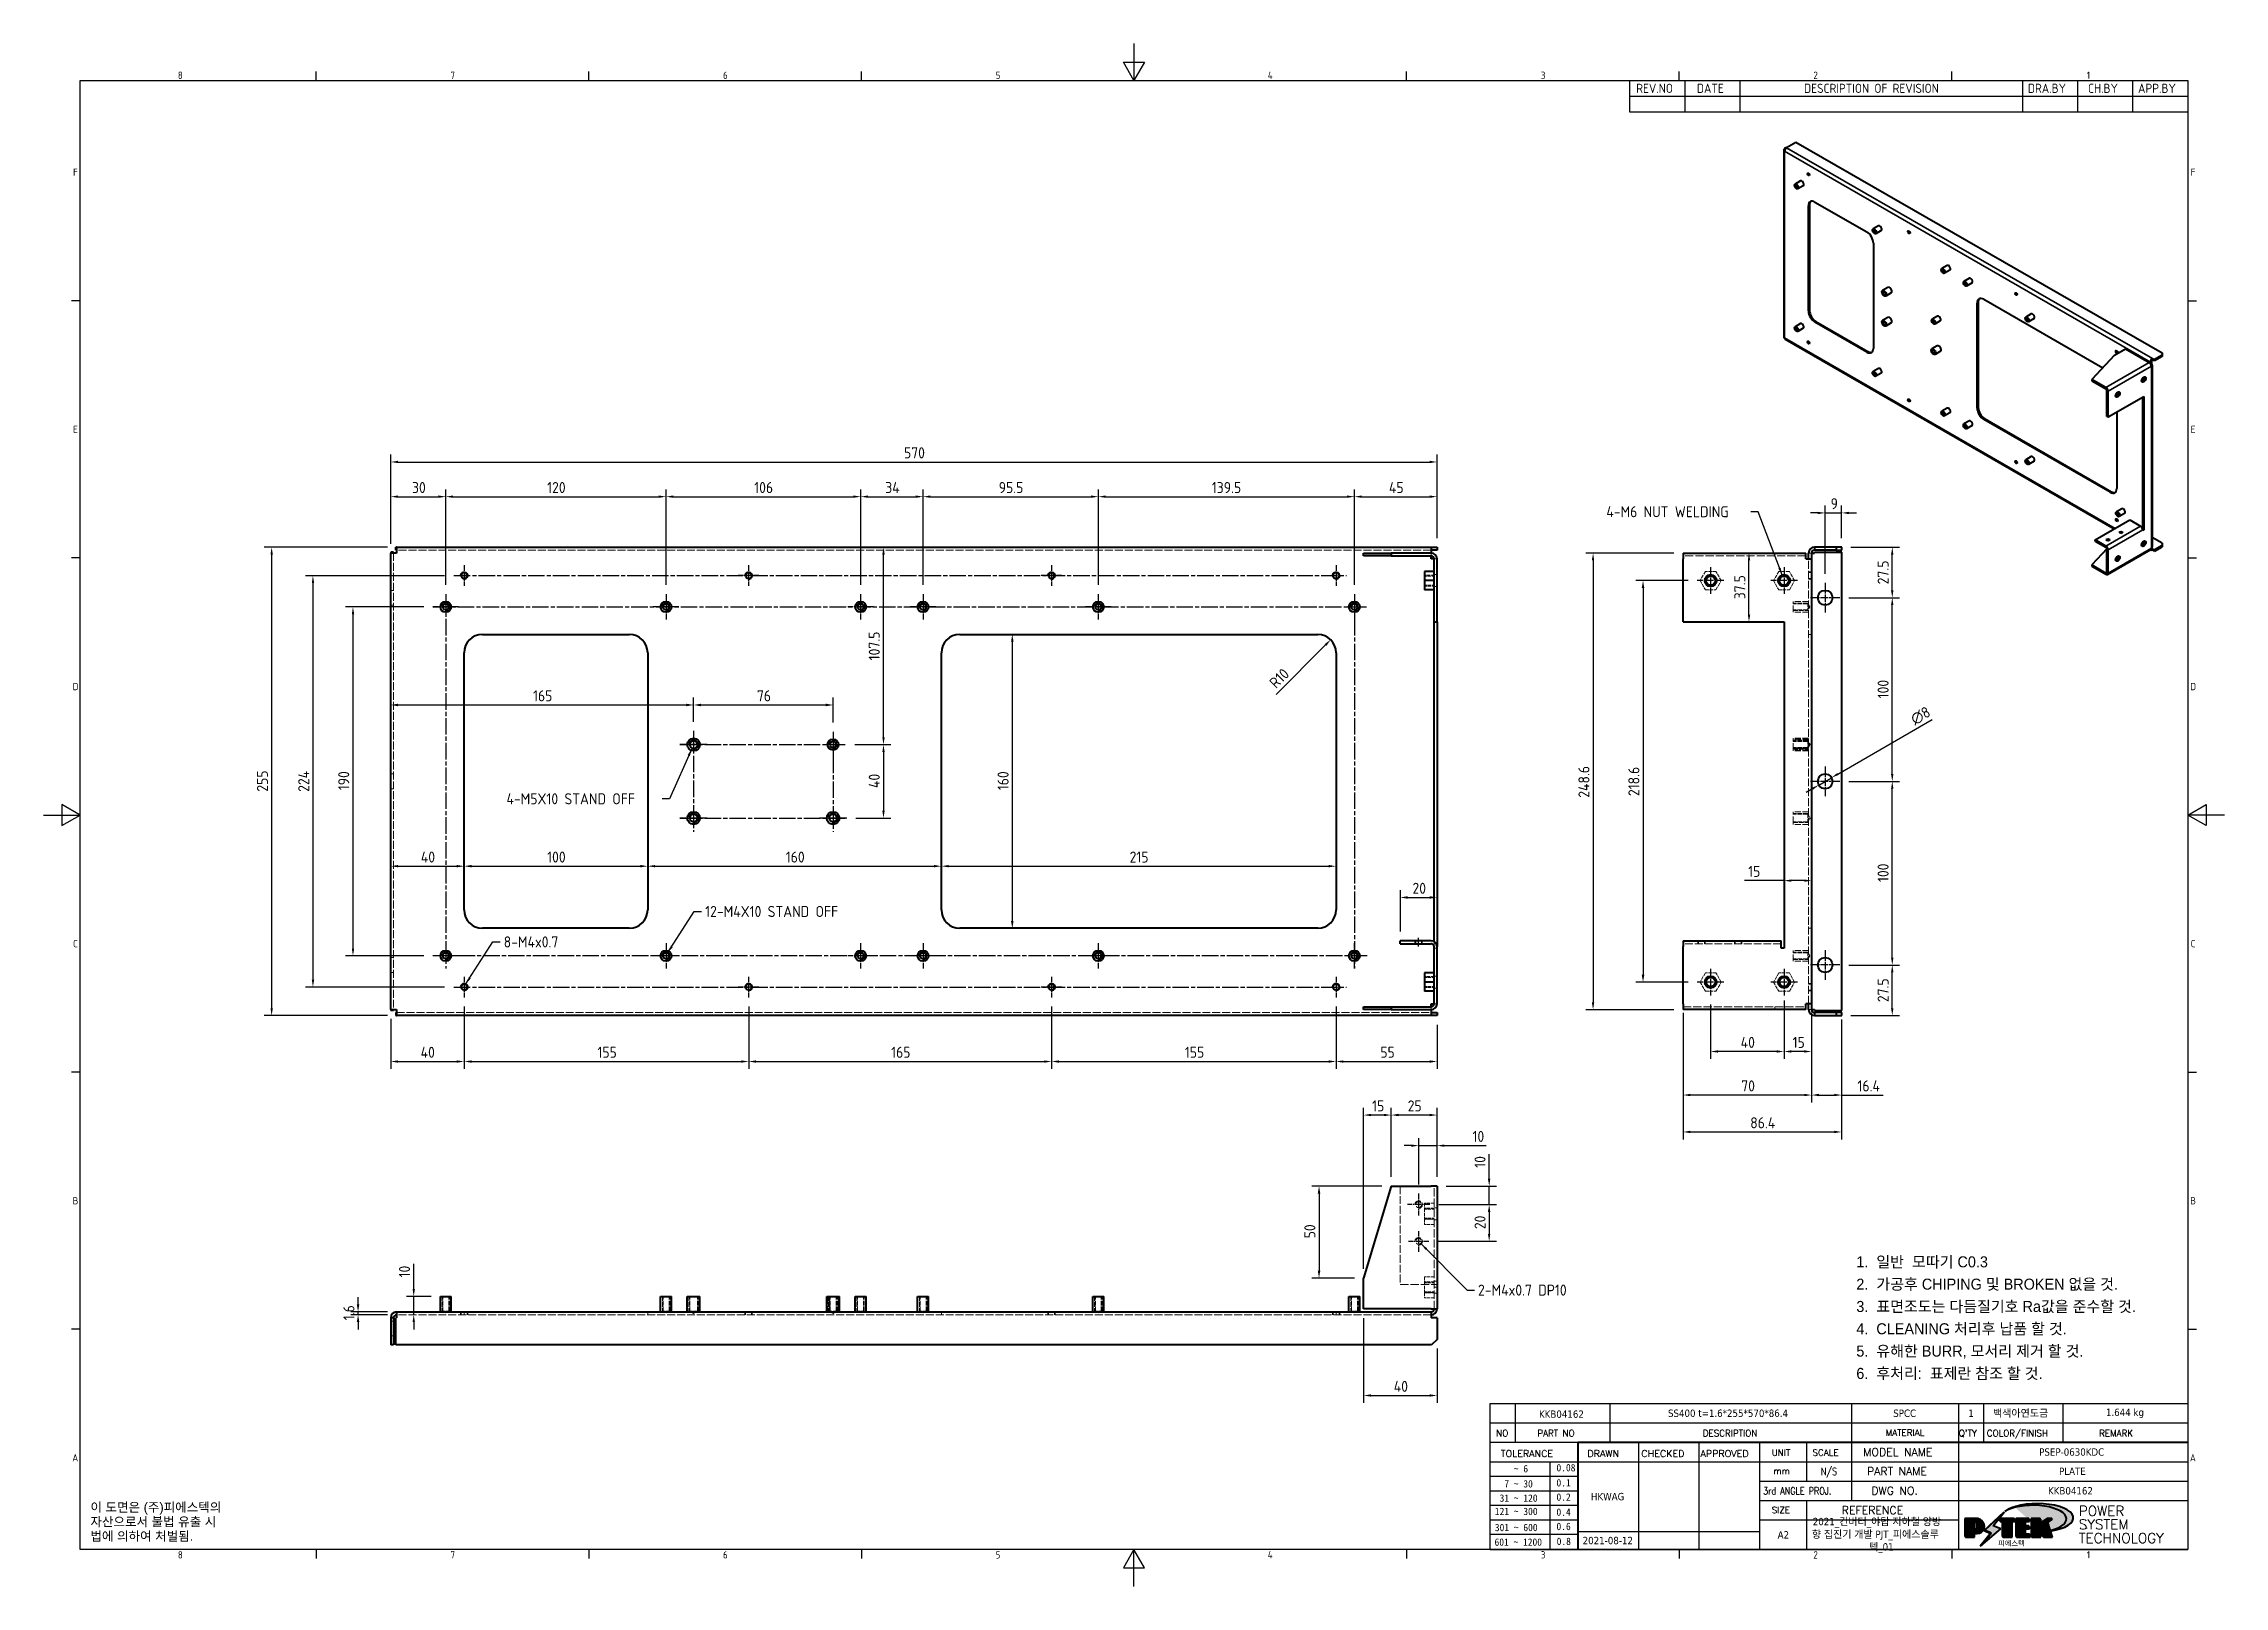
# Model space of a CAD drawing. Header units: millimetres. Extents: x 0 to 1188, y 0 to 840.
import ezdxf
from ezdxf.enums import TextEntityAlignment as Align

# ---------------------------------------------------------------- set-up
doc = ezdxf.new("R2010")
doc.units = ezdxf.units.MM
doc.header["$LTSCALE"] = 2
doc.linetypes.add('CHAIN', pattern=[0.3543, 0.2362, -0.0295, 0.0591, -0.0295])
doc.linetypes.add('DASHED', pattern=[0.2067, 0.1654, -0.0413])
doc.layers.get('0').update_dxf_attribs({"color": 3, "lineweight": 25})
for name, color, linetype, lineweight in [('가려진 것(ISO)', 2, 'DASHED', 18), ('가시적인 것(ISO)', 3, 'Continuous', 40), ('가시적인 좁은 것(ISO)', 3, 'Continuous', 35), ('경계(ISO)', 7, 'Continuous', 25), ('기호(ISO)', 5, 'Continuous', 25), ('제목(ISO)', 5, 'Continuous', 50), ('중심 표식(ISO)', 1, 'Continuous', 25), ('중심선(ISO)', 1, 'Continuous', 25), ('치수(ISO)', 2, 'Continuous', 25), ('해치(ISO)', 7, 'Continuous', 18)]:
    doc.layers.add(name, color=color, linetype=linetype, lineweight=lineweight)
doc.styles.add('HAN_291', font='')
doc.styles.add('HAN_370', font='', dxfattribs={"width": 2})
doc.styles.add('ISO Proportiona M2B', font='isocp.shx')
doc.styles.add('ISO Proportional', font='arial.ttf')
doc.styles.add('RC_284', font='ROMANC.shx')
doc.styles.add('RC_287', font='ROMANC.shx')
doc.styles.add('RC_292', font='ROMANC.shx')
doc.styles.add('ROMANT_294', font='romant.shx')
doc.styles.add('문자 텍스트_PSTEK_POSCO', font='isocp.shx')
doc.styles.add('치수 텍스트_PSTEK_POSCO', font='isocp.shx')
doc.styles.add('텍스트 스타일198', font='tahoma.ttf')
doc.styles.add('텍스트 스타일333', font='ROMANC.shx', dxfattribs={"width": 0.8})
doc.styles.get('HAN_291').set_extended_font_data('GulimChe')
doc.styles.get('HAN_370').set_extended_font_data('GulimChe')
doc.dimstyles.new('치수_PSTEK_POSCO', dxfattribs={"dimscale": 2, "dimtxt": 3, "dimasz": 2, "dimexe": 2, "dimexo": 2.5, "dimgap": 1, "dimtad": 1, "dimrnd": 1e-08, "dimdsep": 46, "dimtxsty": '치수 텍스트_PSTEK_POSCO', "dimcen": 0.09, "dimdle": 10, "dimclrd": 7, "dimclre": 7, "dimclrt": 2, "dimadec": 1, "dimazin": 2, "dimtfac": 1, "dimtmove": 0, "dimatfit": 3, "dimfxl": 0, "dimtolj": 1, "dimlwd": -1, "dimlwe": -1, "dimarcsym": 0})
doc.dimstyles.new('치수_PSTEK_POSCO$7', dxfattribs={"dimscale": 2, "dimtxt": 3, "dimasz": 2, "dimexe": 2, "dimexo": 2.5, "dimgap": 1, "dimtad": 1, "dimrnd": 1e-08, "dimdsep": 46, "dimtxsty": '치수 텍스트_PSTEK_POSCO', "dimcen": 0.09, "dimdle": 10, "dimclrd": 7, "dimclre": 7, "dimclrt": 2, "dimadec": 1, "dimazin": 2, "dimtfac": 1, "dimtmove": 0, "dimatfit": 3, "dimfxl": 0, "dimtolj": 1, "dimlwd": -1, "dimlwe": -1, "dimarcsym": 0})

msp = doc.modelspace()

# ---------------------------------------------------------------- texts
at = {"layer": '기호(ISO)', "color": 2, "char_height": 5, "attachment_point": 7, "style": 'ISO Proportiona M2B'}
for s, insert in [('REV.NO', (867.574, 813.166)), ('DATE', (900.628, 813.166)), ('DESCRIPTION OF REVISION', (959.014, 813.166)), ('DRA.BY', (1080.951, 813.166)), ('CH.BY', (1113.729, 813.166)), ('APP.BY', (1140.955, 813.166))]:
    msp.add_mtext(s, dxfattribs=dict(at, insert=insert))
at = {"layer": '기호(ISO)', "color": 2, "insert": (851.333, 585.131), "char_height": 6, "width": 76.6913, "attachment_point": 4, "style": '치수 텍스트_PSTEK_POSCO'}
msp.add_mtext('{\\fISOCP|b0|i0;\\H6.0000;4-M6 NUT WELDING}', dxfattribs=at)
at = {"layer": '기호(ISO)', "color": 2, "attachment_point": 4}
for s, insert, char_height, width, line_spacing_factor, style in [('{4-M5X10 STAND OFF}', (252.136, 428.807), 6, 82.84649, 0.525, '치수 텍스트_PSTEK_POSCO'), ('{12-M4X10 STAND OFF}', (360.386, 367.463), 6, 86.21235, 0.525, '치수 텍스트_PSTEK_POSCO'), ('{8-M4x0.7}', (250.638, 350.898), 6, 37.04618, 0.525, '치수 텍스트_PSTEK_POSCO'), ('{2-M4x0.7 DP10}', (781.408, 161.306), 6, 58.59927, 0.525, '치수 텍스트_PSTEK_POSCO'), ('{\\fArial|b0|i0;\\H5.0000;이 도면은 (주)피에스텍의\\P자산으로서 불법 유출 시 \\P법에 의하여 처벌됨.}', (25.51, 34.952), 5, 78.61221, 0.944221, '문자 텍스트_PSTEK_POSCO')]:
    msp.add_mtext(s, dxfattribs=dict(at, insert=insert, char_height=char_height, width=width, line_spacing_factor=line_spacing_factor, style=style))

# ---------------------------------------------------------------- blocks, each defined once
blk = doc.blocks.new('경계 Default Border')
at = {"layer": '경계(ISO)'}
for p, q in [((74.25, 410), (74.25, 412.4)), ((148.5, 410), (148.5, 412.4)), ((222.75, 410), (222.75, 412.4)), ((371.25, 410), (371.25, 412.4)), ((445.5, 410), (445.5, 412.4)), ((519.75, 410), (519.75, 412.4)), ((10, 350), (7.6, 350)), ((584, 350), (586.4, 350)), ((10, 280), (7.6, 280)), ((584, 280), (586.4, 280)), ((10, 140), (7.6, 140)), ((584, 140), (586.4, 140)), ((10, 70), (7.6, 70)), ((584, 70), (586.4, 70)), ((74.25, 10), (74.25, 7.6)), ((148.5, 10), (148.5, 7.6)), ((222.75, 10), (222.75, 7.6)), ((371.25, 10), (371.25, 7.6)), ((445.5, 10), (445.5, 7.6)), ((519.75, 10), (519.75, 7.6))]:
    blk.add_line(p, q, dxfattribs=at)
at = {"layer": '경계(ISO)', "flags": 128}
for points in [[(297, 420), (297, 410), (294.11, 415), (299.89, 415), (297, 410)], [(10, 10), (10, 410), (584, 410), (584, 10), (10, 10)], [(0, 210), (10, 210), (5, 212.89), (5, 207.11), (10, 210)], [(594, 210), (584, 210), (589, 212.89), (589, 207.11), (584, 210)], [(297, 0), (297, 10), (294.11, 5), (299.89, 5), (297, 10)]]:
    blk.add_lwpolyline(points, dxfattribs=at)
at = {"layer": '경계(ISO)', "color": 2, "char_height": 2, "attachment_point": 7, "style": '문자 텍스트_PSTEK_POSCO'}
for s, insert in [('8', (36.55, 410.38)), ('7', (110.8, 410.4)), ('6', (185.05, 410.38)), ('5', (259.3, 410.38)), ('4', (333.44, 410.4)), ('3', (407.82, 410.38)), ('2', (482.04, 410.38)), ('1', (556.53, 410.4)), ('F', (8.03, 384)), ('F', (584.83, 384)), ('E', (8.03, 313.98)), ('E', (584.83, 313.98)), ('D', (7.92, 243.98)), ('D', (584.72, 243.98)), ('C', (8.03, 173.98)), ('C', (584.83, 173.98)), ('B', (7.92, 103.98)), ('B', (584.72, 103.98)), ('A', (7.81, 34)), ('A', (584.61, 34)), ('8', (36.55, 7.58)), ('7', (110.8, 7.6)), ('6', (185.05, 7.58)), ('5', (259.3, 7.58)), ('4', (333.44, 7.6)), ('3', (407.82, 7.58)), ('2', (482.04, 7.58)), ('1', (556.53, 7.6))]:
    blk.add_mtext(s, dxfattribs=dict(at, insert=insert))
blk = doc.blocks.new('제목 블록 PSTEK')
h = blk.add_hatch(color=1)
edge = h.paths.add_edge_path(flags=0)
edge.add_line((314.22, 19.61), (314.22, 17))
edge.add_line((314.22, 17), (314.35, 17))
edge.add_arc((314.35, 17.65), 0.651, 270, 360)
edge.add_line((315, 17.65), (315, 18.96))
edge.add_arc((314.35, 18.96), 0.651, 0, 90)
edge.add_line((314.35, 19.61), (314.22, 19.61))
edge = h.paths.add_edge_path()
edge.add_arc((314.98, 18.29), 1.97, 270, 450)
edge.add_line((314.98, 20.26), (311.77, 20.26))
edge.add_line((311.77, 20.26), (311.77, 15.34))
edge.add_line((311.77, 15.34), (314.22, 15.34))
edge.add_line((314.22, 15.34), (314.22, 16.32))
edge.add_line((314.22, 16.32), (314.98, 16.32))
h = blk.add_hatch(color=252)
edge = h.paths.add_edge_path()
edge.add_arc((314.98, 18.29), 1.97, 270, 406.82787)
edge.add_arc((315.16, 18.14), 1.97, -90, 53.56098, ccw=False)
edge.add_line((315.16, 16.17), (314.4, 16.17))
edge.add_line((314.4, 16.17), (314.4, 15.19))
edge.add_line((314.4, 15.19), (311.94, 15.19))
edge.add_line((311.94, 15.19), (311.94, 15.34))
edge.add_line((311.94, 15.34), (314.22, 15.34))
edge.add_line((314.22, 15.34), (314.22, 16.32))
edge.add_line((314.22, 16.32), (314.98, 16.32))
h = blk.add_hatch(color=252)
edge = h.paths.add_edge_path()
edge.add_line((314.4, 19.46), (314.53, 19.46))
edge.add_arc((314.53, 18.81), 0.651, 60.41893, 90, ccw=False)
edge.add_arc((314.35, 18.96), 0.651, 39.96992, 90)
edge.add_line((314.35, 19.61), (314.22, 19.61))
edge.add_line((314.22, 19.61), (314.22, 17))
edge.add_line((314.22, 17), (314.35, 17))
edge.add_arc((314.35, 17.65), 0.651, 270, 274.69308)
edge.add_line((314.4, 17), (314.4, 19.46))
for color, points in [(252, [(317.22, 17.06), (322.03, 21.63), (322.28, 21.94), (317.05, 16.98), (318.75, 16.19), (316, 12.72), (316.34, 13), (318.92, 16.27)]), (5, [(321.62, 17.42), (319.53, 18.25), (322.45, 22.02), (317.22, 17.06), (318.92, 16.27), (316.17, 12.8)]), (1, [(324.48, 19.61), (325.24, 19.61), (325.24, 20.26), (321.23, 20.26), (321.23, 19.61), (321.98, 19.61), (321.98, 15.34), (324.48, 15.34)]), (252, [(321.98, 19.61), (321.4, 19.61), (321.4, 19.46), (321.98, 19.46)]), (252, [(324.66, 19.46), (325.42, 19.46), (325.42, 20.11), (325.24, 20.11), (325.24, 19.61), (324.48, 19.61), (324.48, 15.34), (322.16, 15.34), (322.16, 15.19), (324.66, 15.19)]), (1, [(329.23, 20.26), (325.66, 20.26), (325.66, 15.34), (329.36, 15.34), (329.36, 15.99), (328.11, 15.99), (328.11, 17.56), (329.23, 17.56), (329.23, 18.26), (328.11, 18.26), (328.11, 19.61), (329.23, 19.61)]), (252, [(328.29, 19.46), (329.41, 19.46), (329.41, 20.11), (329.23, 20.11), (329.23, 19.61), (328.11, 19.61), (328.11, 18.26), (328.29, 18.26)]), (252, [(328.29, 17.42), (329.41, 17.42), (329.41, 18.11), (329.23, 18.11), (329.23, 17.56), (328.11, 17.56), (328.11, 15.99), (328.29, 15.99)]), (1, [(332.33, 20.26), (329.86, 20.26), (329.86, 15.34), (332.33, 15.34), (332.33, 17.43), (333.07, 15.34), (335.49, 15.34), (334.25, 19.31), (335.44, 20.26), (334.31, 20.26), (332.33, 19)]), (252, [(332.51, 20.11), (332.33, 20.11), (332.33, 19), (332.51, 19.11)]), (252, [(335.62, 20.11), (335.25, 20.11), (334.25, 19.31), (335.49, 15.34), (333.2, 15.34), (333.25, 15.19), (335.66, 15.19), (334.43, 19.16)]), (252, [(329.54, 15.85), (329.36, 15.85), (329.36, 15.34), (325.83, 15.34), (325.83, 15.19), (329.54, 15.19)]), (252, [(332.51, 16.93), (332.33, 17.43), (332.33, 15.34), (330.04, 15.34), (330.04, 15.19), (332.51, 15.19)])]:
    blk.add_hatch(color=color).paths.add_polyline_path(points)
at = {"layer": '해치(ISO)', "true_color": 0x27d1fc}
h = blk.add_hatch(color=140, dxfattribs=at)
edge = h.paths.add_edge_path()
edge.add_ellipse((330.37, 20.16), major_axis=(9.1, 0), ratio=0.40699, start_angle=301.30985, end_angle=507.74369)
edge.add_ellipse((331.53, 20.46), major_axis=(-9.82, 0), ratio=0.39426, start_angle=111.51207, end_angle=334.47025, ccw=False)
edge.add_line((335.14, 16.86), (335.1, 16.99))
at = {"color": 180}
for p, q in [((182.48, 11.79), (182.48, 51.57)), ((182.48, 51.57), (372.48, 51.57)), ((189.27, 51.57), (189.27, 41.01)), ((215.22, 41.01), (215.22, 51.57)), ((280.88, 51.57), (280.88, 41.01)), ((310.09, 51.57), (310.09, 41.01)), ((316.9, 51.57), (316.9, 41.01)), ((338.46, 51.57), (338.46, 41.01)), ((372.48, 51.57), (372.48, 11.79)), ((182.48, 46.29), (372.48, 46.29)), ((182.48, 41.01), (206.45, 41.01)), ((182.48, 35.73), (206.45, 35.73)), ((198.86, 12.03), (198.86, 35.73)), ((206.45, 35.73), (372.48, 35.73)), ((222.94, 11.79), (222.94, 41.01)), ((239.43, 11.79), (239.43, 41.01)), ((255.92, 11.79), (255.92, 41.01)), ((268.69, 41.01), (268.69, 30.45)), ((280.88, 41.01), (280.88, 25.17)), ((310.09, 41.01), (310.09, 11.79)), ((182.48, 31.78), (206.45, 31.78)), ((255.92, 30.45), (372.48, 30.45)), ((182.48, 27.83), (206.45, 27.83)), ((182.48, 23.88), (206.45, 23.88)), ((255.92, 25.17), (372.48, 25.17)), ((268.69, 25.17), (268.69, 11.79)), ((182.48, 19.93), (206.45, 19.93)), ((255.92, 19.89), (310.09, 19.89)), ((182.48, 15.98), (206.45, 15.98)), ((206.45, 16.74), (255.92, 16.74)), ((182.48, 11.79), (372.48, 11.79))]:
    blk.add_line(p, q, dxfattribs=at)
at = {"color": 7, "lineweight": 50}
for p, q in [((206.45, 11.79), (206.45, 41.01)), ((206.45, 41.01), (372.48, 41.01))]:
    blk.add_line(p, q, dxfattribs=at)
at = {"color": 7}
for p, q in [((314.98, 20.26), (311.77, 20.26)), ((311.77, 20.26), (311.77, 15.34)), ((314.98, 20.26), (311.77, 20.26)), ((311.77, 20.26), (311.77, 15.34)), ((314.22, 17), (314.22, 19.61)), ((314.22, 19.61), (314.35, 19.61)), ((314.35, 19.61), (314.22, 19.61)), ((314.22, 19.61), (314.22, 17)), ((314.22, 17), (314.22, 19.61)), ((314.22, 19.61), (314.35, 19.61)), ((314.4, 19.46), (314.53, 19.46)), ((314.4, 17), (314.4, 19.46)), ((315, 18.96), (315, 17.65)), ((315, 18.96), (315, 17.65)), ((322.28, 21.94), (317.05, 16.98)), ((322.45, 22.02), (317.22, 17.06)), ((317.22, 17.06), (322.03, 21.63)), ((319.53, 18.25), (322.45, 22.02)), ((321.62, 17.42), (319.53, 18.25)), ((325.24, 20.26), (321.23, 20.26)), ((321.23, 20.26), (321.23, 19.61)), ((325.24, 20.26), (321.23, 20.26)), ((321.23, 20.26), (321.23, 19.61)), ((321.23, 19.61), (321.98, 19.61)), ((321.23, 19.61), (321.98, 19.61)), ((321.4, 19.61), (321.4, 19.46)), ((321.98, 19.61), (321.4, 19.61)), ((321.4, 19.46), (321.98, 19.46)), ((321.98, 19.61), (321.98, 15.34)), ((321.98, 19.46), (321.98, 19.61)), ((321.98, 19.61), (321.98, 15.34)), ((322.03, 21.63), (322.28, 21.94)), ((324.48, 19.61), (325.24, 19.61)), ((324.48, 15.34), (324.48, 19.61)), ((325.24, 19.61), (324.48, 19.61)), ((324.48, 19.61), (324.48, 15.34)), ((324.48, 19.61), (325.24, 19.61)), ((324.48, 15.34), (324.48, 19.61)), ((324.66, 19.46), (325.42, 19.46)), ((324.66, 15.19), (324.66, 19.46)), ((325.24, 19.61), (325.24, 20.26)), ((325.24, 19.61), (325.24, 20.26)), ((325.42, 20.11), (325.24, 20.11)), ((325.24, 20.11), (325.24, 19.61)), ((325.42, 19.46), (325.42, 20.11)), ((329.23, 20.26), (325.66, 20.26)), ((325.66, 20.26), (325.66, 15.34)), ((325.66, 20.26), (325.66, 15.34)), ((329.23, 20.26), (325.66, 20.26)), ((328.11, 18.26), (328.11, 19.61)), ((328.11, 19.61), (329.23, 19.61)), ((329.23, 19.61), (328.11, 19.61)), ((328.11, 19.61), (328.11, 18.26)), ((328.11, 18.26), (328.11, 19.61)), ((328.11, 19.61), (329.23, 19.61)), ((329.23, 18.26), (328.11, 18.26)), ((328.11, 18.26), (328.29, 18.26)), ((329.23, 18.26), (328.11, 18.26)), ((328.29, 18.26), (328.29, 19.46)), ((328.29, 19.46), (329.41, 19.46)), ((329.23, 19.61), (329.23, 20.26)), ((329.23, 19.61), (329.23, 20.26)), ((329.41, 20.11), (329.23, 20.11)), ((329.23, 20.11), (329.23, 19.61)), ((329.23, 17.56), (329.23, 18.26)), ((329.23, 17.56), (329.23, 18.26)), ((329.41, 18.11), (329.23, 18.11)), ((329.23, 18.11), (329.23, 17.56)), ((329.41, 19.46), (329.41, 20.11)), ((329.41, 17.42), (329.41, 18.11)), ((332.33, 20.26), (329.86, 20.26)), ((329.86, 20.26), (329.86, 15.34)), ((329.86, 20.26), (329.86, 15.34)), ((332.33, 20.26), (329.86, 20.26)), ((334.31, 20.26), (332.33, 19)), ((332.33, 19), (332.33, 20.26)), ((334.31, 20.26), (332.33, 19)), ((332.33, 19), (332.33, 20.26)), ((332.51, 20.11), (332.33, 20.11)), ((332.33, 20.11), (332.33, 19)), ((332.33, 19), (332.51, 19.11)), ((332.51, 19.11), (332.51, 20.11)), ((334.25, 19.31), (335.44, 20.26)), ((334.25, 19.31), (335.44, 20.26)), ((335.25, 20.11), (334.25, 19.31)), ((335.49, 15.34), (334.25, 19.31)), ((334.25, 19.31), (335.49, 15.34)), ((335.49, 15.34), (334.25, 19.31)), ((335.44, 20.26), (334.31, 20.26)), ((335.44, 20.26), (334.31, 20.26)), ((334.43, 19.16), (335.62, 20.11)), ((335.66, 15.19), (334.43, 19.16)), ((335.62, 20.11), (335.25, 20.11)), ((311.77, 15.34), (314.22, 15.34)), ((311.77, 15.34), (314.22, 15.34)), ((314.22, 15.34), (311.94, 15.34)), ((311.94, 15.34), (311.94, 15.19)), ((311.94, 15.19), (314.4, 15.19)), ((314.35, 17), (314.22, 17)), ((314.22, 17), (314.35, 17)), ((314.35, 17), (314.22, 17)), ((314.22, 16.32), (314.98, 16.32)), ((314.22, 15.34), (314.22, 16.32)), ((314.98, 16.32), (314.22, 16.32)), ((314.22, 16.32), (314.22, 15.34)), ((314.22, 16.32), (314.98, 16.32)), ((314.22, 15.34), (314.22, 16.32)), ((314.4, 16.17), (315.16, 16.17)), ((314.4, 15.19), (314.4, 16.17)), ((318.75, 16.19), (316, 12.72)), ((316, 12.72), (316.34, 13)), ((316.17, 12.8), (321.62, 17.42)), ((318.92, 16.27), (316.17, 12.8)), ((316.34, 13), (318.92, 16.27)), ((317.05, 16.98), (318.75, 16.19)), ((318.92, 16.27), (317.22, 17.06)), ((317.22, 17.06), (318.92, 16.27)), ((321.98, 15.34), (324.48, 15.34)), ((321.98, 15.34), (324.48, 15.34)), ((324.48, 15.34), (322.16, 15.34)), ((322.16, 15.34), (322.16, 15.19)), ((322.16, 15.19), (324.66, 15.19)), ((325.66, 15.34), (329.36, 15.34)), ((325.66, 15.34), (329.36, 15.34)), ((329.36, 15.34), (325.83, 15.34)), ((325.83, 15.34), (325.83, 15.19)), ((325.83, 15.19), (329.54, 15.19)), ((328.11, 17.56), (329.23, 17.56)), ((328.11, 15.99), (328.11, 17.56)), ((329.23, 17.56), (328.11, 17.56)), ((328.11, 17.56), (328.11, 15.99)), ((328.11, 17.56), (329.23, 17.56)), ((328.11, 15.99), (328.11, 17.56)), ((329.36, 15.99), (328.11, 15.99)), ((328.11, 15.99), (328.29, 15.99)), ((329.36, 15.99), (328.11, 15.99)), ((328.29, 15.99), (328.29, 17.42)), ((328.29, 17.42), (329.41, 17.42)), ((329.36, 15.34), (329.36, 15.99)), ((329.36, 15.34), (329.36, 15.99)), ((329.54, 15.85), (329.36, 15.85)), ((329.36, 15.85), (329.36, 15.34)), ((329.54, 15.19), (329.54, 15.85)), ((329.86, 15.34), (332.33, 15.34)), ((329.86, 15.34), (332.33, 15.34)), ((332.33, 15.34), (330.04, 15.34)), ((330.04, 15.34), (330.04, 15.19)), ((330.04, 15.19), (332.51, 15.19)), ((332.33, 17.43), (333.07, 15.34)), ((332.33, 15.34), (332.33, 17.43)), ((332.51, 16.93), (332.33, 17.43)), ((332.33, 17.43), (332.33, 15.34)), ((332.33, 17.43), (333.07, 15.34)), ((332.33, 15.34), (332.33, 17.43)), ((332.51, 15.19), (332.51, 16.93)), ((333.07, 15.34), (335.49, 15.34)), ((333.07, 15.34), (335.49, 15.34)), ((335.49, 15.34), (333.2, 15.34)), ((333.2, 15.34), (333.25, 15.19)), ((333.25, 15.19), (335.66, 15.19)), ((345.04, 17.5), (344.99, 17.69))]:
    blk.add_line(p, q, dxfattribs=at)
at = {"color": 1}
for p, q in [((314.98, 20.26), (311.77, 20.26)), ((311.77, 20.26), (311.77, 15.34)), ((314.22, 17), (314.22, 19.61)), ((314.22, 19.61), (314.35, 19.61)), ((315, 18.96), (315, 17.65)), ((325.24, 20.26), (321.23, 20.26)), ((321.23, 20.26), (321.23, 19.61)), ((321.23, 19.61), (321.98, 19.61)), ((321.98, 19.61), (321.98, 15.34)), ((324.48, 19.61), (325.24, 19.61)), ((324.48, 15.34), (324.48, 19.61)), ((325.24, 19.61), (325.24, 20.26)), ((329.23, 20.26), (325.66, 20.26)), ((325.66, 20.26), (325.66, 15.34)), ((328.11, 18.26), (328.11, 19.61)), ((328.11, 19.61), (329.23, 19.61)), ((329.23, 18.26), (328.11, 18.26)), ((329.23, 19.61), (329.23, 20.26)), ((329.23, 17.56), (329.23, 18.26)), ((332.33, 20.26), (329.86, 20.26)), ((329.86, 20.26), (329.86, 15.34)), ((334.31, 20.26), (332.33, 19)), ((332.33, 19), (332.33, 20.26)), ((334.25, 19.31), (335.44, 20.26)), ((335.49, 15.34), (334.25, 19.31)), ((335.44, 20.26), (334.31, 20.26)), ((311.77, 15.34), (314.22, 15.34)), ((314.35, 17), (314.22, 17)), ((314.22, 16.32), (314.98, 16.32)), ((314.22, 15.34), (314.22, 16.32)), ((321.98, 15.34), (324.48, 15.34)), ((325.66, 15.34), (329.36, 15.34)), ((328.11, 17.56), (329.23, 17.56)), ((328.11, 15.99), (328.11, 17.56)), ((329.36, 15.99), (328.11, 15.99)), ((329.36, 15.34), (329.36, 15.99)), ((329.86, 15.34), (332.33, 15.34)), ((332.33, 17.43), (333.07, 15.34)), ((332.33, 15.34), (332.33, 17.43)), ((333.07, 15.34), (335.49, 15.34))]:
    blk.add_line(p, q, dxfattribs=at)
at = {"color": 5}
for p, q in [((322.45, 22.02), (317.22, 17.06)), ((319.53, 18.25), (322.45, 22.02)), ((321.62, 17.42), (319.53, 18.25)), ((316.17, 12.8), (321.62, 17.42)), ((318.92, 16.27), (316.17, 12.8)), ((317.22, 17.06), (318.92, 16.27))]:
    blk.add_line(p, q, dxfattribs=at)
at = {"color": 7}
for centre, radius, start, end in [((314.35, 18.96), 0.651, 0, 90), ((314.35, 18.96), 0.651, 39.96992, 90), ((314.35, 18.96), 0.651, 0, 90), ((314.53, 18.81), 0.651, 60.41893, 90), ((314.98, 18.29), 1.97, 270, 90), ((314.98, 18.29), 1.97, 270, 90), ((314.98, 18.29), 1.97, 270, 46.82787), ((315.16, 18.14), 1.97, 270, 53.56098), ((314.35, 17.65), 0.651, 270, 0), ((314.35, 17.65), 0.651, 270, 0), ((314.35, 17.65), 0.651, 270, 274.69308)]:
    blk.add_arc(centre, radius, start, end, dxfattribs=at)
at = {"color": 1}
for centre, radius, start, end in [((314.35, 18.96), 0.651, 0, 90), ((314.98, 18.29), 1.97, 270, 90), ((314.35, 17.65), 0.651, 270, 0)]:
    blk.add_arc(centre, radius, start, end, dxfattribs=at)
at = {"layer": '제목(ISO)', "lineweight": 18}
blk.add_line((182.48, 35.73), (182.48, 11.79), dxfattribs=at)
at = {"layer": '제목(ISO)'}
for p, q in [((314.98, 20.26), (311.77, 20.26)), ((311.77, 20.26), (311.77, 15.34)), ((314.22, 17), (314.22, 19.61)), ((314.22, 19.61), (314.35, 19.61)), ((314.35, 19.61), (314.22, 19.61)), ((314.22, 19.61), (314.22, 17)), ((314.4, 19.46), (314.53, 19.46)), ((314.4, 17), (314.4, 19.46)), ((315, 18.96), (315, 17.65)), ((322.28, 21.94), (317.05, 16.98)), ((322.45, 22.02), (317.22, 17.06)), ((317.22, 17.06), (322.03, 21.63)), ((319.53, 18.25), (322.45, 22.02)), ((321.62, 17.42), (319.53, 18.25)), ((325.24, 20.26), (321.23, 20.26)), ((321.23, 20.26), (321.23, 19.61)), ((321.23, 19.61), (321.98, 19.61)), ((321.98, 19.61), (321.4, 19.61)), ((321.4, 19.61), (321.4, 19.46)), ((321.4, 19.46), (321.98, 19.46)), ((321.98, 19.61), (321.98, 15.34)), ((321.98, 19.46), (321.98, 19.61)), ((322.03, 21.63), (322.28, 21.94)), ((324.48, 19.61), (325.24, 19.61)), ((324.48, 15.34), (324.48, 19.61)), ((325.24, 19.61), (324.48, 19.61)), ((324.48, 19.61), (324.48, 15.34)), ((324.66, 19.46), (325.42, 19.46)), ((324.66, 15.19), (324.66, 19.46)), ((325.24, 19.61), (325.24, 20.26)), ((325.42, 20.11), (325.24, 20.11)), ((325.24, 20.11), (325.24, 19.61)), ((325.42, 19.46), (325.42, 20.11)), ((329.23, 20.26), (325.66, 20.26)), ((325.66, 20.26), (325.66, 15.34)), ((328.11, 18.26), (328.11, 19.61)), ((328.11, 19.61), (329.23, 19.61)), ((329.23, 19.61), (328.11, 19.61)), ((328.11, 19.61), (328.11, 18.26)), ((329.23, 18.26), (328.11, 18.26)), ((328.11, 18.26), (328.29, 18.26)), ((328.29, 19.46), (329.41, 19.46)), ((328.29, 18.26), (328.29, 19.46)), ((329.23, 19.61), (329.23, 20.26)), ((329.41, 20.11), (329.23, 20.11)), ((329.23, 20.11), (329.23, 19.61)), ((329.23, 17.56), (329.23, 18.26)), ((329.41, 18.11), (329.23, 18.11)), ((329.23, 18.11), (329.23, 17.56)), ((329.41, 19.46), (329.41, 20.11)), ((329.41, 17.42), (329.41, 18.11)), ((332.33, 20.26), (329.86, 20.26)), ((329.86, 20.26), (329.86, 15.34)), ((334.31, 20.26), (332.33, 19)), ((332.33, 19), (332.33, 20.26)), ((332.51, 20.11), (332.33, 20.11)), ((332.33, 20.11), (332.33, 19)), ((332.33, 19), (332.51, 19.11)), ((332.51, 19.11), (332.51, 20.11)), ((334.25, 19.31), (335.44, 20.26)), ((335.25, 20.11), (334.25, 19.31)), ((335.49, 15.34), (334.25, 19.31)), ((334.25, 19.31), (335.49, 15.34)), ((335.44, 20.26), (334.31, 20.26)), ((334.43, 19.16), (335.62, 20.11)), ((335.66, 15.19), (334.43, 19.16)), ((335.62, 20.11), (335.25, 20.11)), ((311.77, 15.34), (314.22, 15.34)), ((314.22, 15.34), (311.94, 15.34)), ((311.94, 15.34), (311.94, 15.19)), ((311.94, 15.19), (314.4, 15.19)), ((314.35, 17), (314.22, 17)), ((314.22, 17), (314.35, 17)), ((314.22, 15.34), (314.22, 16.32)), ((314.22, 16.32), (314.98, 16.32)), ((314.98, 16.32), (314.22, 16.32)), ((314.22, 16.32), (314.22, 15.34)), ((314.4, 15.19), (314.4, 16.17)), ((314.4, 16.17), (315.16, 16.17)), ((318.75, 16.19), (316, 12.72)), ((316, 12.72), (316.34, 13)), ((316.17, 12.8), (321.62, 17.42)), ((318.92, 16.27), (316.17, 12.8)), ((316.34, 13), (318.92, 16.27)), ((317.05, 16.98), (318.75, 16.19)), ((317.22, 17.06), (318.92, 16.27)), ((318.92, 16.27), (317.22, 17.06)), ((321.98, 15.34), (324.48, 15.34)), ((324.48, 15.34), (322.16, 15.34)), ((322.16, 15.34), (322.16, 15.19)), ((322.16, 15.19), (324.66, 15.19)), ((325.66, 15.34), (329.36, 15.34)), ((329.36, 15.34), (325.83, 15.34)), ((325.83, 15.34), (325.83, 15.19)), ((325.83, 15.19), (329.54, 15.19)), ((328.11, 15.99), (328.11, 17.56)), ((328.11, 17.56), (329.23, 17.56)), ((329.23, 17.56), (328.11, 17.56)), ((328.11, 17.56), (328.11, 15.99)), ((329.36, 15.99), (328.11, 15.99)), ((328.11, 15.99), (328.29, 15.99)), ((328.29, 17.42), (329.41, 17.42)), ((328.29, 15.99), (328.29, 17.42)), ((329.36, 15.34), (329.36, 15.99)), ((329.54, 15.85), (329.36, 15.85)), ((329.36, 15.85), (329.36, 15.34)), ((329.54, 15.19), (329.54, 15.85)), ((329.86, 15.34), (332.33, 15.34)), ((332.33, 15.34), (330.04, 15.34)), ((330.04, 15.34), (330.04, 15.19)), ((330.04, 15.19), (332.51, 15.19)), ((332.33, 15.34), (332.33, 17.43)), ((332.33, 17.43), (333.07, 15.34)), ((332.51, 16.93), (332.33, 17.43)), ((332.33, 17.43), (332.33, 15.34)), ((332.51, 15.19), (332.51, 16.93)), ((333.07, 15.34), (335.49, 15.34)), ((335.49, 15.34), (333.2, 15.34)), ((333.2, 15.34), (333.25, 15.19)), ((333.25, 15.19), (335.66, 15.19))]:
    blk.add_line(p, q, dxfattribs=at)
at = {"layer": '제목(ISO)', "color": 4}
blk.add_line((335.14, 16.86), (335.1, 16.99), dxfattribs=at)
at = {"layer": '제목(ISO)'}
for centre, radius, start, end in [((314.35, 18.96), 0.651, 0, 90), ((314.35, 18.96), 0.651, 39.96992, 90), ((314.53, 18.81), 0.651, 60.41893, 90), ((314.98, 18.29), 1.97, 46.82787, 90), ((314.98, 18.29), 1.97, 270, 46.82787), ((314.98, 18.29), 1.97, 270, 46.82787), ((315.16, 18.14), 1.97, 270, 53.56098), ((314.35, 17.65), 0.651, 270, 0), ((314.35, 17.65), 0.651, 270, 274.69308)]:
    blk.add_arc(centre, radius, start, end, dxfattribs=at)
at = {"layer": '제목(ISO)', "color": 4}
for centre, major_axis, ratio, start_param, end_param in [((331.53, 20.46), (9.82, 0), 0.39426, 5.087845, 8.9792), ((330.37, 20.16), (9.1, 0), 0.40699, 5.258849, 8.861799)]:
    blk.add_ellipse(centre, major_axis=major_axis, ratio=ratio, start_param=start_param, end_param=end_param, dxfattribs=at)
at = {"color": 2}
for s, height, style, p in [('NO', 1.742, 'RC_284', (184.14, 42.62)), ('PART NO', 1.742, 'RC_284', (195.34, 42.62)), ('DESCRIPTION', 1.7424, 'RC_284', (240.4, 42.62)), ("Q'TY", 1.742, 'RC_284', (310.14, 42.62)), ('COLOR/FINISH', 1.7424, 'RC_284', (317.77, 42.62)), ('REMARK', 1.742, 'RC_284', (348.35, 42.62)), (' TOLERANCE', 1.9, 'RC_287', (184.09, 37.01)), ('DRAWN', 1.9, 'RC_287', (208.98, 37.01)), ('CHECKED', 1.9, 'RC_287', (223.69, 37.01)), ('APPROVED', 1.9, 'RC_287', (239.78, 37.01)), ('UNIT', 1.742, 'RC_284', (259.17, 37.34)), ('SCALE', 1.742, 'RC_284', (270.29, 37.34)), ('MODEL NAME', 2.178, 'RC_292', (284.1, 37.25)), ('  7 ~ 30', 2, 'HAN_291', (183.77, 28.71)), ('    ~ 6', 2, 'HAN_291', (183.77, 32.82)), ('0.08', 2, 'HAN_291', (200.55, 33.1)), ('0.1', 2, 'HAN_291', (200.55, 28.99)), ('mm', 1.742, 'RC_284', (259.65, 32.35)), ('PART NAME', 2.178, 'RC_292', (285.14, 32.03)), (' 31 ~ 120', 2, 'HAN_291', (183.77, 24.83)), ('0.2', 2, 'HAN_291', (200.55, 25.11)), (' DWG NO.', 2.178, 'RC_292', (284.81, 26.75)), ('301 ~ 600', 2, 'HAN_291', (183.77, 16.83)), ('121 ~ 300', 2, 'HAN_291', (183.77, 21.21)), ('0.4', 2, 'HAN_291', (200.55, 21)), ('0.6', 2, 'HAN_291', (200.55, 17.12)), ('SIZE', 1.742, 'RC_284', (259.17, 21.69)), ('REFERENCE', 2.178, 'RC_292', (278.27, 21.43)), ('601 ~ 1200', 2, 'HAN_291', (183.68, 12.85)), ('0.8', 2, 'HAN_291', (200.61, 13.06))]:
    blk.add_text(s, height=height, dxfattribs=dict(at, style=style)).set_placement(p)
at = {"color": 2, "style": 'RC_284'}
blk.add_text('MATERIAL', height=1.742, dxfattribs=at).set_placement((295.48, 43.65), align=Align.MIDDLE_CENTER)
at = {"color": 7, "style": '텍스트 스타일333', "width": 0.8}
blk.add_text('N/S', height=2, dxfattribs=at).set_placement((274.78, 33.09), align=Align.MIDDLE_CENTER)
at = {"color": 2, "style": '텍스트 스타일333', "width": 0.8}
blk.add_text('3rd ANGLE PROJ.', height=2, dxfattribs=at).set_placement((256.84, 26.76))
at = {"color": 7, "style": 'ROMANT_294'}
for s, p in [('POWER', (342.83, 20.97)), ('SYSTEM', (342.83, 17.33)), ('TECHNOLOGY', (342.83, 13.57))]:
    blk.add_text(s, height=2.7, dxfattribs=at).set_placement(p)
at = {"color": 7, "insert": (320.85, 14.21), "char_height": 1.4, "attachment_point": 1, "line_spacing_factor": 0.332, "style": 'HAN_370'}
blk.add_mtext('\\fHY견고딕|b0|i0;\\H1.4000;피에스텍', dxfattribs=at)
at = {"layer": '제목(ISO)', "color": 7, "style": '텍스트 스타일198'}
for tag, p in [('부품_번호_001', (195.8, 47.68)), ('설명_001', (230.92, 47.92)), ('재질_001', (292.28, 47.93)), ("3._Q'TY_001", (312.71, 47.92)), ('4._COLOR_001', (319.44, 47.95)), ('질량\\P3;_001', (350.21, 48.16)), ('1._MODEL_NAME_001', (332.03, 37.37)), ('제목_001', (337.44, 32.12)), ('설계자_001', (209.94, 25.23)), ('부품_번호_001', (334.45, 26.81)), ('프로젝트_001', (270.36, 18.44)), ('작성_날짜_001', (207.68, 13.27)), ('시트_크기_001', (260.79, 14.82)), ('프로젝트_002', (270.12, 14.98)), ('프로젝트_003', (285.7, 11.55))]:
    blk.add_attdef(tag, p, '', height=2, dxfattribs=at)
for tag, p in [('점검자', (231.18, 26.23)), ('엔지니어링_승인자', (247.67, 26.23)), ('점검_날짜', (231.18, 14.27)), ('엔지니어링_승인_날짜', (247.67, 14.27))]:
    blk.add_attdef(tag, text='', height=2, dxfattribs=at).set_placement(p, align=Align.MIDDLE_CENTER)
blk = doc.blocks.new('*D21')
at = {"layer": 'Defpoints', "color": 0, "transparency": 16777216}
for p in [(219.1, 593.3), (189.1, 562.6), (219.1, 540.3)]:
    blk.add_point(p, dxfattribs=at)
at = {"layer": '치수(ISO)', "color": 7, "transparency": 16777216}
for p, q in [((189.1, 567.6), (189.1, 597.3)), ((219.1, 545.3), (219.1, 597.3)), ((193.1, 593.3), (215.1, 593.3))]:
    blk.add_line(p, q, dxfattribs=at)
for points in [[(193.1, 594), (193.1, 592.7), (189.1, 593.3)], [(215.1, 594), (215.1, 592.7), (219.1, 593.3)]]:
    blk.add_solid(points, dxfattribs=at)
at = {"layer": '치수(ISO)', "color": 2, "transparency": 16777216, "insert": (200.7, 598.3), "char_height": 6, "attachment_point": 4, "style": '치수 텍스트_PSTEK_POSCO'}
blk.add_mtext('\\A1;30', dxfattribs=at)
blk = doc.blocks.new('*D22')
at = {"layer": 'Defpoints', "color": 0, "transparency": 16777216}
for p in [(339.1, 593.3), (219.1, 540.3), (339.1, 540.3)]:
    blk.add_point(p, dxfattribs=at)
at = {"layer": '치수(ISO)', "color": 7, "transparency": 16777216}
for p, q in [((219.1, 545.3), (219.1, 597.3)), ((339.1, 545.3), (339.1, 597.3)), ((223.1, 593.3), (335.1, 593.3))]:
    blk.add_line(p, q, dxfattribs=at)
for points in [[(223.1, 594), (223.1, 592.7), (219.1, 593.3)], [(335.1, 594), (335.1, 592.7), (339.1, 593.3)]]:
    blk.add_solid(points, dxfattribs=at)
at = {"layer": '치수(ISO)', "color": 2, "transparency": 16777216, "insert": (274.3, 598.3), "char_height": 6, "attachment_point": 4, "style": '치수 텍스트_PSTEK_POSCO'}
blk.add_mtext('\\A1;120', dxfattribs=at)
blk = doc.blocks.new('*D23')
at = {"layer": 'Defpoints', "color": 0, "transparency": 16777216}
for p in [(445.1, 593.3), (339.1, 540.3), (445.1, 540.3)]:
    blk.add_point(p, dxfattribs=at)
at = {"layer": '치수(ISO)', "color": 7, "transparency": 16777216}
for p, q in [((339.1, 545.3), (339.1, 597.3)), ((445.1, 545.3), (445.1, 597.3)), ((343.1, 593.3), (441.1, 593.3))]:
    blk.add_line(p, q, dxfattribs=at)
for points in [[(343.1, 594), (343.1, 592.7), (339.1, 593.3)], [(441.1, 594), (441.1, 592.7), (445.1, 593.3)]]:
    blk.add_solid(points, dxfattribs=at)
at = {"layer": '치수(ISO)', "color": 2, "transparency": 16777216, "insert": (387.1, 598.3), "char_height": 6, "attachment_point": 4, "style": '치수 텍스트_PSTEK_POSCO'}
blk.add_mtext('\\A1;106', dxfattribs=at)
blk = doc.blocks.new('*D24')
at = {"layer": 'Defpoints', "color": 0, "transparency": 16777216}
for p in [(479.1, 593.3), (445.1, 540.3), (479.1, 540.3)]:
    blk.add_point(p, dxfattribs=at)
at = {"layer": '치수(ISO)', "color": 7, "transparency": 16777216}
for p, q in [((445.1, 545.3), (445.1, 597.3)), ((479.1, 545.3), (479.1, 597.3)), ((449.1, 593.3), (475.1, 593.3))]:
    blk.add_line(p, q, dxfattribs=at)
for points in [[(449.1, 594), (449.1, 592.7), (445.1, 593.3)], [(475.1, 594), (475.1, 592.7), (479.1, 593.3)]]:
    blk.add_solid(points, dxfattribs=at)
at = {"layer": '치수(ISO)', "color": 2, "transparency": 16777216, "insert": (458.5, 598.3), "char_height": 6, "attachment_point": 4, "style": '치수 텍스트_PSTEK_POSCO'}
blk.add_mtext('\\A1;34', dxfattribs=at)
blk = doc.blocks.new('*D25')
at = {"layer": 'Defpoints', "color": 0, "transparency": 16777216}
for p in [(574.6, 593.3), (479.1, 540.3), (574.6, 540.3)]:
    blk.add_point(p, dxfattribs=at)
at = {"layer": '치수(ISO)', "color": 7, "transparency": 16777216}
for p, q in [((479.1, 545.3), (479.1, 597.3)), ((574.6, 545.3), (574.6, 597.3)), ((483.1, 593.3), (570.6, 593.3))]:
    blk.add_line(p, q, dxfattribs=at)
for points in [[(483.1, 594), (483.1, 592.7), (479.1, 593.3)], [(570.6, 594), (570.6, 592.7), (574.6, 593.3)]]:
    blk.add_solid(points, dxfattribs=at)
at = {"layer": '치수(ISO)', "color": 2, "transparency": 16777216, "insert": (520.3, 598.3), "char_height": 6, "attachment_point": 4, "style": '치수 텍스트_PSTEK_POSCO'}
blk.add_mtext('\\A1;95.5', dxfattribs=at)
blk = doc.blocks.new('*D26')
at = {"layer": 'Defpoints', "color": 0, "transparency": 16777216}
for p in [(714.1, 593.3), (574.6, 540.3), (714.1, 540.3)]:
    blk.add_point(p, dxfattribs=at)
at = {"layer": '치수(ISO)', "color": 7, "transparency": 16777216}
for p, q in [((574.6, 545.3), (574.6, 597.3)), ((714.1, 545.3), (714.1, 597.3)), ((578.6, 593.3), (710.1, 593.3))]:
    blk.add_line(p, q, dxfattribs=at)
for points in [[(578.6, 594), (578.6, 592.7), (574.6, 593.3)], [(710.1, 594), (710.1, 592.7), (714.1, 593.3)]]:
    blk.add_solid(points, dxfattribs=at)
at = {"layer": '치수(ISO)', "color": 2, "transparency": 16777216, "insert": (636.4, 598.3), "char_height": 6, "attachment_point": 4, "style": '치수 텍스트_PSTEK_POSCO'}
blk.add_mtext('\\A1;139.5', dxfattribs=at)
blk = doc.blocks.new('*D27')
at = {"layer": 'Defpoints', "color": 0, "transparency": 16777216}
for p in [(759.1, 593.3), (759.1, 565.8), (714.1, 540.3)]:
    blk.add_point(p, dxfattribs=at)
at = {"layer": '치수(ISO)', "color": 7, "transparency": 16777216}
for p, q in [((714.1, 545.3), (714.1, 597.3)), ((759.1, 570.8), (759.1, 597.3)), ((718.1, 593.3), (755.1, 593.3))]:
    blk.add_line(p, q, dxfattribs=at)
for points in [[(718.1, 594), (718.1, 592.7), (714.1, 593.3)], [(755.1, 594), (755.1, 592.7), (759.1, 593.3)]]:
    blk.add_solid(points, dxfattribs=at)
at = {"layer": '치수(ISO)', "color": 2, "transparency": 16777216, "insert": (732.9, 598.3), "char_height": 6, "attachment_point": 4, "style": '치수 텍스트_PSTEK_POSCO'}
blk.add_mtext('\\A1;45', dxfattribs=at)
blk = doc.blocks.new('*D28')
at = {"layer": 'Defpoints', "color": 0, "transparency": 16777216}
for p in [(189.1, 314), (229.1, 320.7), (229.1, 285.8)]:
    blk.add_point(p, dxfattribs=at)
at = {"layer": '치수(ISO)', "color": 7, "transparency": 16777216}
for p, q in [((189.1, 309), (189.1, 281.8)), ((229.1, 315.7), (229.1, 281.8)), ((193.1, 285.8), (225.1, 285.8))]:
    blk.add_line(p, q, dxfattribs=at)
for points in [[(193.1, 286.4), (193.1, 285.1), (189.1, 285.8)], [(225.1, 286.4), (225.1, 285.1), (229.1, 285.8)]]:
    blk.add_solid(points, dxfattribs=at)
at = {"layer": '치수(ISO)', "color": 2, "transparency": 16777216, "insert": (205.4, 290.8), "char_height": 6, "attachment_point": 4, "style": '치수 텍스트_PSTEK_POSCO'}
blk.add_mtext('\\A1;40', dxfattribs=at)
blk = doc.blocks.new('*D29')
at = {"layer": 'Defpoints', "color": 0, "transparency": 16777216}
for p in [(229.1, 320.7), (384.1, 320.7), (384.1, 285.8)]:
    blk.add_point(p, dxfattribs=at)
at = {"layer": '치수(ISO)', "color": 7, "transparency": 16777216}
for p, q in [((229.1, 315.7), (229.1, 281.8)), ((384.1, 315.7), (384.1, 281.8)), ((233.1, 285.8), (380.1, 285.8))]:
    blk.add_line(p, q, dxfattribs=at)
for points in [[(233.1, 286.4), (233.1, 285.1), (229.1, 285.8)], [(380.1, 286.4), (380.1, 285.1), (384.1, 285.8)]]:
    blk.add_solid(points, dxfattribs=at)
at = {"layer": '치수(ISO)', "color": 2, "transparency": 16777216, "insert": (301.7, 290.8), "char_height": 6, "attachment_point": 4, "style": '치수 텍스트_PSTEK_POSCO'}
blk.add_mtext('\\A1;155', dxfattribs=at)
blk = doc.blocks.new('*D30')
at = {"layer": 'Defpoints', "color": 0, "transparency": 16777216}
for p in [(384.1, 320.7), (549.1, 320.7), (549.1, 285.8)]:
    blk.add_point(p, dxfattribs=at)
at = {"layer": '치수(ISO)', "color": 7, "transparency": 16777216}
for p, q in [((384.1, 315.7), (384.1, 281.8)), ((549.1, 315.7), (549.1, 281.8)), ((388.1, 285.8), (545.1, 285.8))]:
    blk.add_line(p, q, dxfattribs=at)
for points in [[(388.1, 286.4), (388.1, 285.1), (384.1, 285.8)], [(545.1, 286.4), (545.1, 285.1), (549.1, 285.8)]]:
    blk.add_solid(points, dxfattribs=at)
at = {"layer": '치수(ISO)', "color": 2, "transparency": 16777216, "insert": (461.7, 290.8), "char_height": 6, "attachment_point": 4, "style": '치수 텍스트_PSTEK_POSCO'}
blk.add_mtext('\\A1;165', dxfattribs=at)
blk = doc.blocks.new('*D31')
at = {"layer": 'Defpoints', "color": 0, "transparency": 16777216}
for p in [(549.1, 320.7), (704.1, 320.7), (704.1, 285.8)]:
    blk.add_point(p, dxfattribs=at)
at = {"layer": '치수(ISO)', "color": 7, "transparency": 16777216}
for p, q in [((549.1, 315.7), (549.1, 281.8)), ((704.1, 315.7), (704.1, 281.8)), ((553.1, 285.8), (700.1, 285.8))]:
    blk.add_line(p, q, dxfattribs=at)
for points in [[(553.1, 286.4), (553.1, 285.1), (549.1, 285.8)], [(700.1, 286.4), (700.1, 285.1), (704.1, 285.8)]]:
    blk.add_solid(points, dxfattribs=at)
at = {"layer": '치수(ISO)', "color": 2, "transparency": 16777216, "insert": (621.7, 290.8), "char_height": 6, "attachment_point": 4, "style": '치수 텍스트_PSTEK_POSCO'}
blk.add_mtext('\\A1;155', dxfattribs=at)
blk = doc.blocks.new('*D32')
at = {"layer": 'Defpoints', "color": 0, "transparency": 16777216}
for p in [(704.1, 320.7), (759.1, 310.8), (759.1, 285.8)]:
    blk.add_point(p, dxfattribs=at)
at = {"layer": '치수(ISO)', "color": 7, "transparency": 16777216}
for p, q in [((704.1, 315.7), (704.1, 281.8)), ((759.1, 305.8), (759.1, 281.8)), ((708.1, 285.8), (755.1, 285.8))]:
    blk.add_line(p, q, dxfattribs=at)
for points in [[(708.1, 286.4), (708.1, 285.1), (704.1, 285.8)], [(755.1, 286.4), (755.1, 285.1), (759.1, 285.8)]]:
    blk.add_solid(points, dxfattribs=at)
at = {"layer": '치수(ISO)', "color": 2, "transparency": 16777216, "insert": (728.2, 290.8), "char_height": 6, "attachment_point": 4, "style": '치수 텍스트_PSTEK_POSCO'}
blk.add_mtext('\\A1;55', dxfattribs=at)
blk = doc.blocks.new('*D33')
at = {"layer": 'Defpoints', "color": 0, "transparency": 16777216}
for p in [(212.1, 533.3), (168.5, 343.3), (212.1, 343.3)]:
    blk.add_point(p, dxfattribs=at)
at = {"layer": '치수(ISO)', "color": 7, "transparency": 16777216}
for p, q in [((207.1, 533.3), (164.5, 533.3)), ((168.5, 529.3), (168.5, 347.3)), ((207.1, 343.3), (164.5, 343.3))]:
    blk.add_line(p, q, dxfattribs=at)
for points in [[(167.9, 529.3), (169.2, 529.3), (168.5, 533.3)], [(167.9, 347.3), (169.2, 347.3), (168.5, 343.3)]]:
    blk.add_solid(points, dxfattribs=at)
at = {"layer": '치수(ISO)', "color": 2, "transparency": 16777216, "insert": (163.5, 433.5), "char_height": 6, "attachment_point": 4, "rotation": 90, "style": '치수 텍스트_PSTEK_POSCO'}
blk.add_mtext('\\A1;190', dxfattribs=at)
blk = doc.blocks.new('*D34')
at = {"layer": 'Defpoints', "color": 0, "transparency": 16777216}
for p in [(223.4, 550.3), (146.7, 326.3), (223.4, 326.3)]:
    blk.add_point(p, dxfattribs=at)
at = {"layer": '치수(ISO)', "color": 7, "transparency": 16777216}
for p, q in [((218.4, 550.3), (142.7, 550.3)), ((146.7, 546.3), (146.7, 330.3)), ((218.4, 326.3), (142.7, 326.3))]:
    blk.add_line(p, q, dxfattribs=at)
for points in [[(146.1, 546.3), (147.4, 546.3), (146.7, 550.3)], [(146.1, 330.3), (147.4, 330.3), (146.7, 326.3)]]:
    blk.add_solid(points, dxfattribs=at)
at = {"layer": '치수(ISO)', "color": 2, "transparency": 16777216, "insert": (141.7, 432.6), "char_height": 6, "attachment_point": 4, "rotation": 90, "style": '치수 텍스트_PSTEK_POSCO'}
blk.add_mtext('\\A1;224', dxfattribs=at)
blk = doc.blocks.new('*D35')
at = {"layer": 'Defpoints', "color": 0, "transparency": 16777216}
for p in [(192.3, 565.8), (124.2, 310.8), (192.3, 310.8)]:
    blk.add_point(p, dxfattribs=at)
at = {"layer": '치수(ISO)', "color": 7, "transparency": 16777216}
for p, q in [((187.3, 565.8), (120.2, 565.8)), ((124.2, 561.8), (124.2, 314.8)), ((187.3, 310.8), (120.2, 310.8))]:
    blk.add_line(p, q, dxfattribs=at)
for points in [[(123.6, 561.8), (124.9, 561.8), (124.2, 565.8)], [(123.6, 314.8), (124.9, 314.8), (124.2, 310.8)]]:
    blk.add_solid(points, dxfattribs=at)
at = {"layer": '치수(ISO)', "color": 2, "transparency": 16777216, "insert": (119.2, 432.7), "char_height": 6, "attachment_point": 4, "rotation": 90, "style": '치수 텍스트_PSTEK_POSCO'}
blk.add_mtext('\\A1;255', dxfattribs=at)
blk = doc.blocks.new('*D36')
at = {"layer": 'Defpoints', "color": 0, "transparency": 16777216}
for p in [(189.1, 418.6), (229.1, 418.6), (229.1, 392.1)]:
    blk.add_point(p, dxfattribs=at)
at = {"layer": '치수(ISO)', "color": 7, "transparency": 16777216}
blk.add_line((193.1, 392.1), (225.1, 392.1), dxfattribs=at)
for points in [[(193.1, 392.8), (193.1, 391.5), (189.1, 392.1)], [(225.1, 392.8), (225.1, 391.5), (229.1, 392.1)]]:
    blk.add_solid(points, dxfattribs=at)
at = {"layer": '치수(ISO)', "color": 2, "transparency": 16777216, "insert": (205.5, 397.1), "char_height": 6, "attachment_point": 4, "style": '치수 텍스트_PSTEK_POSCO'}
blk.add_mtext('\\A1;40', dxfattribs=at)
blk = doc.blocks.new('*D37')
at = {"layer": 'Defpoints', "color": 0, "transparency": 16777216}
for p in [(229.1, 418.6), (329.1, 418.6), (329.1, 392.1)]:
    blk.add_point(p, dxfattribs=at)
at = {"layer": '치수(ISO)', "color": 7, "transparency": 16777216}
blk.add_line((233.1, 392.1), (325.1, 392.1), dxfattribs=at)
for points in [[(233.1, 392.8), (233.1, 391.5), (229.1, 392.1)], [(325.1, 392.8), (325.1, 391.5), (329.1, 392.1)]]:
    blk.add_solid(points, dxfattribs=at)
at = {"layer": '치수(ISO)', "color": 2, "transparency": 16777216, "insert": (274.3, 397.1), "char_height": 6, "attachment_point": 4, "style": '치수 텍스트_PSTEK_POSCO'}
blk.add_mtext('\\A1;100', dxfattribs=at)
blk = doc.blocks.new('*D38')
at = {"layer": 'Defpoints', "color": 0, "transparency": 16777216}
for p in [(189.1, 479.9), (354.1, 479.9), (354.1, 465.8)]:
    blk.add_point(p, dxfattribs=at)
at = {"layer": '치수(ISO)', "color": 7, "transparency": 16777216}
for p, q in [((193.1, 479.9), (350.1, 479.9)), ((354.1, 470.8), (354.1, 483.9))]:
    blk.add_line(p, q, dxfattribs=at)
for points in [[(193.1, 480.6), (193.1, 479.2), (189.1, 479.9)], [(350.1, 480.6), (350.1, 479.2), (354.1, 479.9)]]:
    blk.add_solid(points, dxfattribs=at)
at = {"layer": '치수(ISO)', "color": 2, "transparency": 16777216, "insert": (266.6, 484.9), "char_height": 6, "attachment_point": 4, "style": '치수 텍스트_PSTEK_POSCO'}
blk.add_mtext('\\A1;165', dxfattribs=at)
blk = doc.blocks.new('*D39')
at = {"layer": 'Defpoints', "color": 0, "transparency": 16777216}
for p in [(430.1, 479.9), (354.1, 465.8), (430.1, 465.3)]:
    blk.add_point(p, dxfattribs=at)
at = {"layer": '치수(ISO)', "color": 7, "transparency": 16777216}
for p, q in [((354.1, 470.8), (354.1, 483.9)), ((358.1, 479.9), (426.1, 479.9)), ((430.1, 470.3), (430.1, 483.9))]:
    blk.add_line(p, q, dxfattribs=at)
for points in [[(358.1, 480.6), (358.1, 479.2), (354.1, 479.9)], [(426.1, 480.6), (426.1, 479.2), (430.1, 479.9)]]:
    blk.add_solid(points, dxfattribs=at)
at = {"layer": '치수(ISO)', "color": 2, "transparency": 16777216, "insert": (388.6, 484.9), "char_height": 6, "attachment_point": 4, "style": '치수 텍스트_PSTEK_POSCO'}
blk.add_mtext('\\A1;76', dxfattribs=at)
blk = doc.blocks.new('*D40')
at = {"layer": 'Defpoints', "color": 0, "transparency": 16777216}
for p in [(437, 458.3), (437.5, 418.3), (457.5, 418.3)]:
    blk.add_point(p, dxfattribs=at)
at = {"layer": '치수(ISO)', "color": 7, "transparency": 16777216}
for p, q in [((442, 458.3), (461.5, 458.3)), ((457.5, 454.3), (457.5, 422.3)), ((442.5, 418.3), (461.5, 418.3))]:
    blk.add_line(p, q, dxfattribs=at)
for points in [[(456.9, 454.3), (458.2, 454.3), (457.5, 458.3)], [(456.9, 422.3), (458.2, 422.3), (457.5, 418.3)]]:
    blk.add_solid(points, dxfattribs=at)
at = {"layer": '치수(ISO)', "color": 2, "transparency": 16777216, "insert": (452.5, 434.7), "char_height": 6, "attachment_point": 4, "rotation": 90, "style": '치수 텍스트_PSTEK_POSCO'}
blk.add_mtext('\\A1;40', dxfattribs=at)
blk = doc.blocks.new('*D41')
at = {"layer": 'Defpoints', "color": 0, "transparency": 16777216}
for p in [(457.5, 565.8), (457.5, 565.8), (437, 458.3)]:
    blk.add_point(p, dxfattribs=at)
at = {"layer": '치수(ISO)', "color": 7, "transparency": 16777216}
for p, q in [((457.5, 462.3), (457.5, 561.8)), ((442, 458.3), (461.5, 458.3))]:
    blk.add_line(p, q, dxfattribs=at)
for points in [[(456.9, 561.8), (458.2, 561.8), (457.5, 565.8)], [(456.9, 462.3), (458.2, 462.3), (457.5, 458.3)]]:
    blk.add_solid(points, dxfattribs=at)
at = {"layer": '치수(ISO)', "color": 2, "transparency": 16777216, "insert": (452.5, 504.2), "char_height": 6, "attachment_point": 4, "rotation": 90, "style": '치수 텍스트_PSTEK_POSCO'}
blk.add_mtext('\\A1;107.5', dxfattribs=at)
blk = doc.blocks.new('*D42')
at = {"layer": 'Defpoints', "color": 0, "transparency": 16777216}
for p in [(489.1, 392.1), (704.1, 392.1), (704.1, 392.1)]:
    blk.add_point(p, dxfattribs=at)
at = {"layer": '치수(ISO)', "color": 7, "transparency": 16777216}
blk.add_line((493.1, 392.1), (700.1, 392.1), dxfattribs=at)
for points in [[(493.1, 392.8), (493.1, 391.5), (489.1, 392.1)], [(700.1, 392.8), (700.1, 391.5), (704.1, 392.1)]]:
    blk.add_solid(points, dxfattribs=at)
at = {"layer": '치수(ISO)', "color": 2, "transparency": 16777216, "insert": (591.6, 397.1), "char_height": 6, "attachment_point": 4, "style": '치수 텍스트_PSTEK_POSCO'}
blk.add_mtext('\\A1;215', dxfattribs=at)
blk = doc.blocks.new('*D43')
at = {"layer": 'Defpoints', "color": 0, "transparency": 16777216}
for p in [(527.7, 518.3), (527.7, 358.3), (527.7, 358.3)]:
    blk.add_point(p, dxfattribs=at)
at = {"layer": '치수(ISO)', "color": 7, "transparency": 16777216}
blk.add_line((527.7, 514.3), (527.7, 362.3), dxfattribs=at)
for points in [[(527, 514.3), (528.4, 514.3), (527.7, 518.3)], [(527, 362.3), (528.4, 362.3), (527.7, 358.3)]]:
    blk.add_solid(points, dxfattribs=at)
at = {"layer": '치수(ISO)', "color": 2, "transparency": 16777216, "insert": (522.7, 433.5), "char_height": 6, "attachment_point": 4, "rotation": 90, "style": '치수 텍스트_PSTEK_POSCO'}
blk.add_mtext('\\A1;160', dxfattribs=at)
blk = doc.blocks.new('*D44')
at = {"layer": 'Defpoints', "color": 0, "transparency": 16777216}
for p in [(329.1, 392.1), (489.1, 392.1), (489.1, 392.1)]:
    blk.add_point(p, dxfattribs=at)
at = {"layer": '치수(ISO)', "color": 7, "transparency": 16777216}
blk.add_line((333.1, 392.1), (485.1, 392.1), dxfattribs=at)
for points in [[(333.1, 392.8), (333.1, 391.5), (329.1, 392.1)], [(485.1, 392.8), (485.1, 391.5), (489.1, 392.1)]]:
    blk.add_solid(points, dxfattribs=at)
at = {"layer": '치수(ISO)', "color": 2, "transparency": 16777216, "insert": (404.3, 397.1), "char_height": 6, "attachment_point": 4, "style": '치수 텍스트_PSTEK_POSCO'}
blk.add_mtext('\\A1;160', dxfattribs=at)
blk = doc.blocks.new('*D45')
at = {"layer": 'Defpoints', "color": 0, "transparency": 16777216}
for p in [(759.1, 375.1), (759.1, 375.1), (739.1, 351.5)]:
    blk.add_point(p, dxfattribs=at)
at = {"layer": '치수(ISO)', "color": 7, "transparency": 16777216}
for p, q in [((739.1, 356.5), (739.1, 379.1)), ((743.1, 375.1), (755.1, 375.1))]:
    blk.add_line(p, q, dxfattribs=at)
for points in [[(743.1, 375.8), (743.1, 374.4), (739.1, 375.1)], [(755.1, 375.8), (755.1, 374.4), (759.1, 375.1)]]:
    blk.add_solid(points, dxfattribs=at)
at = {"layer": '치수(ISO)', "color": 2, "transparency": 16777216, "insert": (745.7, 380.1), "char_height": 6, "attachment_point": 4, "style": '치수 텍스트_PSTEK_POSCO'}
blk.add_mtext('\\A1;20', dxfattribs=at)
blk = doc.blocks.new('*D46')
at = {"layer": 'Defpoints', "color": 0, "transparency": 16777216}
for p in [(900.9, 547.6), (871.3, 329), (900.9, 329)]:
    blk.add_point(p, dxfattribs=at)
at = {"layer": '치수(ISO)', "color": 7, "transparency": 16777216}
for p, q in [((895.9, 547.6), (867.3, 547.6)), ((871.3, 543.6), (871.3, 333)), ((895.9, 329), (867.3, 329))]:
    blk.add_line(p, q, dxfattribs=at)
for points in [[(870.6, 543.6), (872, 543.6), (871.3, 547.6)], [(870.6, 333), (872, 333), (871.3, 329)]]:
    blk.add_solid(points, dxfattribs=at)
at = {"layer": '치수(ISO)', "color": 2, "transparency": 16777216, "insert": (866.3, 430.3), "char_height": 6, "attachment_point": 4, "rotation": 90, "style": '치수 텍스트_PSTEK_POSCO'}
blk.add_mtext('\\A1;218.6', dxfattribs=at)
blk = doc.blocks.new('*D47')
at = {"layer": 'Defpoints', "color": 0, "transparency": 16777216}
for p in [(893.1, 562.6), (844.1, 314), (893.1, 314)]:
    blk.add_point(p, dxfattribs=at)
at = {"layer": '치수(ISO)', "color": 7, "transparency": 16777216}
for p, q in [((888.1, 562.6), (840.1, 562.6)), ((844.1, 558.6), (844.1, 318)), ((888.1, 314), (840.1, 314))]:
    blk.add_line(p, q, dxfattribs=at)
for points in [[(843.4, 558.6), (844.7, 558.6), (844.1, 562.6)], [(843.4, 318), (844.7, 318), (844.1, 314)]]:
    blk.add_solid(points, dxfattribs=at)
at = {"layer": '치수(ISO)', "color": 2, "transparency": 16777216, "insert": (839.1, 429.4), "char_height": 6, "attachment_point": 4, "rotation": 90, "style": '치수 텍스트_PSTEK_POSCO'}
blk.add_mtext('\\A1;248.6', dxfattribs=at)
blk = doc.blocks.new('*D48')
at = {"layer": 'Defpoints', "color": 0, "transparency": 16777216}
for p in [(948.1, 324), (963.1, 317.2), (948.1, 291.2)]:
    blk.add_point(p, dxfattribs=at)
at = {"layer": '치수(ISO)', "color": 7, "transparency": 16777216}
for p, q in [((948.1, 319), (948.1, 287.2)), ((963.1, 312.2), (963.1, 287.2)), ((959.1, 291.2), (952.1, 291.2))]:
    blk.add_line(p, q, dxfattribs=at)
for points in [[(952.1, 291.9), (952.1, 290.6), (948.1, 291.2)], [(959.1, 291.9), (959.1, 290.6), (963.1, 291.2)]]:
    blk.add_solid(points, dxfattribs=at)
at = {"layer": '치수(ISO)', "color": 2, "transparency": 16777216, "insert": (952.8, 296.2), "char_height": 6, "attachment_point": 4, "style": '치수 텍스트_PSTEK_POSCO'}
blk.add_mtext('\\A1;15', dxfattribs=at)
blk = doc.blocks.new('*D49')
at = {"layer": 'Defpoints', "color": 0, "transparency": 16777216}
for p in [(908.1, 321.8), (948.1, 321.8), (908.1, 291.2)]:
    blk.add_point(p, dxfattribs=at)
at = {"layer": '치수(ISO)', "color": 7, "transparency": 16777216}
for p, q in [((908.1, 316.8), (908.1, 287.2)), ((948.1, 316.8), (948.1, 287.2)), ((944.1, 291.2), (912.1, 291.2))]:
    blk.add_line(p, q, dxfattribs=at)
for points in [[(912.1, 291.9), (912.1, 290.6), (908.1, 291.2)], [(944.1, 291.9), (944.1, 290.6), (948.1, 291.2)]]:
    blk.add_solid(points, dxfattribs=at)
at = {"layer": '치수(ISO)', "color": 2, "transparency": 16777216, "insert": (924.5, 296.2), "char_height": 6, "attachment_point": 4, "style": '치수 텍스트_PSTEK_POSCO'}
blk.add_mtext('\\A1;40', dxfattribs=at)
blk = doc.blocks.new('*D50')
at = {"layer": 'Defpoints', "color": 0, "transparency": 16777216}
for p in [(893.1, 317.2), (963.1, 317.2), (893.1, 267.5)]:
    blk.add_point(p, dxfattribs=at)
at = {"layer": '치수(ISO)', "color": 7, "transparency": 16777216}
for p, q in [((893.1, 312.2), (893.1, 263.5)), ((963.1, 312.2), (963.1, 263.5)), ((959.1, 267.5), (897.1, 267.5))]:
    blk.add_line(p, q, dxfattribs=at)
for points in [[(897.1, 268.2), (897.1, 266.9), (893.1, 267.5)], [(959.1, 268.2), (959.1, 266.9), (963.1, 267.5)]]:
    blk.add_solid(points, dxfattribs=at)
at = {"layer": '치수(ISO)', "color": 2, "transparency": 16777216, "insert": (924.8, 272.5), "char_height": 6, "attachment_point": 4, "style": '치수 텍스트_PSTEK_POSCO'}
blk.add_mtext('\\A1;70', dxfattribs=at)
blk = doc.blocks.new('*D51')
at = {"layer": 'Defpoints', "color": 0, "transparency": 16777216}
for p in [(963.1, 314), (979.5, 313.6), (979.5, 267.5)]:
    blk.add_point(p, dxfattribs=at)
at = {"layer": '치수(ISO)', "color": 7, "transparency": 16777216}
for p, q in [((963.1, 309), (963.1, 263.5)), ((979.5, 308.6), (979.5, 263.5)), ((967.1, 267.5), (975.5, 267.5)), ((979.5, 267.5), (1002.1, 267.5))]:
    blk.add_line(p, q, dxfattribs=at)
for points in [[(967.1, 268.2), (967.1, 266.9), (963.1, 267.5)], [(975.5, 268.2), (975.5, 266.9), (979.5, 267.5)]]:
    blk.add_solid(points, dxfattribs=at)
at = {"layer": '치수(ISO)', "color": 2, "transparency": 16777216, "insert": (988.1, 272.5), "char_height": 6, "attachment_point": 4, "style": '치수 텍스트_PSTEK_POSCO'}
blk.add_mtext('\\A1;16.4', dxfattribs=at)
blk = doc.blocks.new('*D52')
at = {"layer": 'Defpoints', "color": 0, "transparency": 16777216}
for p in [(759.1, 240), (749.1, 213.9), (759.1, 217.9)]:
    blk.add_point(p, dxfattribs=at)
at = {"layer": '치수(ISO)', "color": 7, "transparency": 16777216}
for p, q in [((745.1, 240), (741.1, 240)), ((749.1, 218.9), (749.1, 244)), ((749.1, 240), (759.1, 240)), ((759.1, 222.9), (759.1, 244)), ((763.1, 240), (785.9, 240))]:
    blk.add_line(p, q, dxfattribs=at)
for points in [[(745.1, 240.6), (745.1, 239.3), (749.1, 240)], [(763.1, 240.6), (763.1, 239.3), (759.1, 240)]]:
    blk.add_solid(points, dxfattribs=at)
at = {"layer": '치수(ISO)', "color": 2, "transparency": 16777216, "insert": (778.4, 245), "char_height": 6, "attachment_point": 4, "style": '치수 텍스트_PSTEK_POSCO'}
blk.add_mtext('\\A1;10', dxfattribs=at)
blk = doc.blocks.new('*D53')
at = {"layer": 'Defpoints', "color": 0, "transparency": 16777216}
for p in [(755.1, 207.9), (754.7, 187.9), (787.5, 187.9)]:
    blk.add_point(p, dxfattribs=at)
at = {"layer": '치수(ISO)', "color": 7, "transparency": 16777216}
for p, q in [((760.1, 207.9), (791.5, 207.9)), ((787.5, 203.9), (787.5, 191.9)), ((759.7, 187.9), (791.5, 187.9))]:
    blk.add_line(p, q, dxfattribs=at)
for points in [[(786.8, 203.9), (788.1, 203.9), (787.5, 207.9)], [(786.8, 191.9), (788.1, 191.9), (787.5, 187.9)]]:
    blk.add_solid(points, dxfattribs=at)
at = {"layer": '치수(ISO)', "color": 2, "transparency": 16777216, "insert": (782.5, 194.5), "char_height": 6, "attachment_point": 4, "rotation": 90, "style": '치수 텍스트_PSTEK_POSCO'}
blk.add_mtext('\\A1;20', dxfattribs=at)
blk = doc.blocks.new('*D54')
at = {"layer": 'Defpoints', "color": 0, "transparency": 16777216}
for p in [(759.1, 217.9), (787.5, 217.9), (755.1, 207.9)]:
    blk.add_point(p, dxfattribs=at)
at = {"layer": '치수(ISO)', "color": 7, "transparency": 16777216}
for p, q in [((787.5, 221.9), (787.5, 235.3)), ((764.1, 217.9), (791.5, 217.9)), ((787.5, 207.9), (787.5, 217.9)), ((760.1, 207.9), (791.5, 207.9)), ((787.5, 203.9), (787.5, 199.9))]:
    blk.add_line(p, q, dxfattribs=at)
for points in [[(786.8, 221.9), (788.1, 221.9), (787.5, 217.9)], [(786.8, 203.9), (788.1, 203.9), (787.5, 207.9)]]:
    blk.add_solid(points, dxfattribs=at)
at = {"layer": '치수(ISO)', "color": 2, "transparency": 16777216, "insert": (782.5, 227.9), "char_height": 6, "attachment_point": 4, "rotation": 90, "style": '치수 텍스트_PSTEK_POSCO'}
blk.add_mtext('\\A1;10', dxfattribs=at)
blk = doc.blocks.new('*D55')
at = {"layer": 'Defpoints', "color": 0, "transparency": 16777216}
for p in [(719.1, 151.1), (759.1, 134.5), (759.1, 103.9)]:
    blk.add_point(p, dxfattribs=at)
at = {"layer": '치수(ISO)', "color": 7, "transparency": 16777216}
for p, q in [((719.1, 146.1), (719.1, 99.9)), ((759.1, 129.5), (759.1, 99.9)), ((723.1, 103.9), (755.1, 103.9))]:
    blk.add_line(p, q, dxfattribs=at)
for points in [[(723.1, 104.6), (723.1, 103.3), (719.1, 103.9)], [(755.1, 104.6), (755.1, 103.3), (759.1, 103.9)]]:
    blk.add_solid(points, dxfattribs=at)
at = {"layer": '치수(ISO)', "color": 2, "transparency": 16777216, "insert": (735.5, 108.9), "char_height": 6, "attachment_point": 4, "style": '치수 텍스트_PSTEK_POSCO'}
blk.add_mtext('\\A1;40', dxfattribs=at)
blk = doc.blocks.new('*D56')
at = {"layer": 'Defpoints', "color": 0, "transparency": 16777216}
for p in [(734.1, 256.6), (734.1, 217.9), (759.1, 217.9)]:
    blk.add_point(p, dxfattribs=at)
at = {"layer": '치수(ISO)', "color": 7, "transparency": 16777216}
for p, q in [((734.1, 222.9), (734.1, 260.6)), ((755.1, 256.6), (738.1, 256.6)), ((759.1, 222.9), (759.1, 260.6))]:
    blk.add_line(p, q, dxfattribs=at)
for points in [[(738.1, 257.3), (738.1, 256), (734.1, 256.6)], [(755.1, 257.3), (755.1, 256), (759.1, 256.6)]]:
    blk.add_solid(points, dxfattribs=at)
at = {"layer": '치수(ISO)', "color": 2, "transparency": 16777216, "insert": (743.1, 261.6), "char_height": 6, "attachment_point": 4, "style": '치수 텍스트_PSTEK_POSCO'}
blk.add_mtext('\\A1;25', dxfattribs=at)
blk = doc.blocks.new('*D57')
at = {"layer": 'Defpoints', "color": 0, "transparency": 16777216}
for p in [(719.1, 256.6), (734.1, 217.9), (719.1, 167.9)]:
    blk.add_point(p, dxfattribs=at)
at = {"layer": '치수(ISO)', "color": 7, "transparency": 16777216}
for p, q in [((719.1, 172.9), (719.1, 260.6)), ((730.1, 256.6), (723.1, 256.6)), ((734.1, 222.9), (734.1, 260.6))]:
    blk.add_line(p, q, dxfattribs=at)
for points in [[(723.1, 257.3), (723.1, 256), (719.1, 256.6)], [(730.1, 257.3), (730.1, 256), (734.1, 256.6)]]:
    blk.add_solid(points, dxfattribs=at)
at = {"layer": '치수(ISO)', "color": 2, "transparency": 16777216, "insert": (723.7, 261.6), "char_height": 6, "attachment_point": 4, "style": '치수 텍스트_PSTEK_POSCO'}
blk.add_mtext('\\A1;15', dxfattribs=at)
blk = doc.blocks.new('*D58')
at = {"layer": 'Defpoints', "color": 0, "transparency": 16777216}
for p in [(734.1, 217.9), (694.8, 167.9), (719.1, 167.9)]:
    blk.add_point(p, dxfattribs=at)
at = {"layer": '치수(ISO)', "color": 7, "transparency": 16777216}
for p, q in [((729.1, 217.9), (690.8, 217.9)), ((694.8, 213.9), (694.8, 171.9)), ((714.1, 167.9), (690.8, 167.9))]:
    blk.add_line(p, q, dxfattribs=at)
for points in [[(694.1, 213.9), (695.5, 213.9), (694.8, 217.9)], [(694.1, 171.9), (695.5, 171.9), (694.8, 167.9)]]:
    blk.add_solid(points, dxfattribs=at)
at = {"layer": '치수(ISO)', "color": 2, "transparency": 16777216, "insert": (689.8, 189.5), "char_height": 6, "attachment_point": 4, "rotation": 90, "style": '치수 텍스트_PSTEK_POSCO'}
blk.add_mtext('\\A1;50', dxfattribs=at)
blk = doc.blocks.new('*D59')
at = {"layer": 'Defpoints', "color": 0, "transparency": 16777216}
for p in [(759.1, 612.2), (189.1, 562.6), (759.1, 565.8)]:
    blk.add_point(p, dxfattribs=at)
at = {"layer": '치수(ISO)', "color": 7, "transparency": 16777216}
for p, q in [((189.1, 567.6), (189.1, 616.2)), ((193.1, 612.2), (755.1, 612.2)), ((759.1, 570.8), (759.1, 616.2))]:
    blk.add_line(p, q, dxfattribs=at)
for points in [[(193.1, 612.9), (193.1, 611.6), (189.1, 612.2)], [(755.1, 612.9), (755.1, 611.6), (759.1, 612.2)]]:
    blk.add_solid(points, dxfattribs=at)
at = {"layer": '치수(ISO)', "color": 2, "transparency": 16777216, "insert": (468.7, 617.2), "char_height": 6, "attachment_point": 4, "style": '치수 텍스트_PSTEK_POSCO'}
blk.add_mtext('\\A1;570', dxfattribs=at)
blk = doc.blocks.new('*D60')
at = {"layer": 'Defpoints', "color": 0, "transparency": 16777216}
for p in [(171.3, 149.5), (192.3, 149.5), (192.3, 147.9)]:
    blk.add_point(p, dxfattribs=at)
at = {"layer": '치수(ISO)', "color": 7, "transparency": 16777216}
for p, q in [((171.3, 153.5), (171.3, 157.5)), ((187.3, 149.5), (167.3, 149.5)), ((187.3, 147.9), (167.3, 147.9)), ((171.3, 147.9), (171.3, 149.5)), ((171.3, 143.9), (171.3, 139.9))]:
    blk.add_line(p, q, dxfattribs=at)
for points in [[(170.6, 153.5), (172, 153.5), (171.3, 149.5)], [(170.6, 143.9), (172, 143.9), (171.3, 147.9)]]:
    blk.add_solid(points, dxfattribs=at)
at = {"layer": '치수(ISO)', "color": 2, "transparency": 16777216, "insert": (166.3, 144.9), "char_height": 6, "attachment_point": 4, "rotation": 90, "style": '치수 텍스트_PSTEK_POSCO'}
blk.add_mtext('\\A1;1.6', dxfattribs=at)
blk = doc.blocks.new('*D61')
at = {"layer": 'Defpoints', "color": 0, "transparency": 16777216}
for p in [(201.6, 157.9), (216.1, 157.9), (206, 147.9)]:
    blk.add_point(p, dxfattribs=at)
at = {"layer": '치수(ISO)', "color": 7, "transparency": 16777216}
for p, q in [((201.6, 161.9), (201.6, 175.6)), ((211.1, 157.9), (197.6, 157.9)), ((201.6, 147.9), (201.6, 157.9)), ((201.6, 143.9), (201.6, 139.9))]:
    blk.add_line(p, q, dxfattribs=at)
for points in [[(201, 161.9), (202.3, 161.9), (201.6, 157.9)], [(201, 143.9), (202.3, 143.9), (201.6, 147.9)]]:
    blk.add_solid(points, dxfattribs=at)
at = {"layer": '치수(ISO)', "color": 2, "transparency": 16777216, "insert": (196.6, 168.2), "char_height": 6, "attachment_point": 4, "rotation": 90, "style": '치수 텍스트_PSTEK_POSCO'}
blk.add_mtext('\\A1;10', dxfattribs=at)
blk = doc.blocks.new('*D62')
at = {"layer": 'Defpoints', "color": 0, "transparency": 16777216}
for p in [(701.1, 515.4), (694.1, 508.3)]:
    blk.add_point(p, dxfattribs=at)
at = {"layer": '치수(ISO)', "color": 7, "transparency": 16777216}
blk.add_line((671.4, 485.7), (698.3, 512.6), dxfattribs=at)
blk.add_solid([(697.8, 513), (698.8, 512.1), (701.1, 515.4)], dxfattribs=at)
at = {"layer": '치수(ISO)', "color": 2, "transparency": 16777216, "insert": (669.3, 490.6), "char_height": 6, "attachment_point": 4, "rotation": 45, "style": '치수 텍스트_PSTEK_POSCO'}
blk.add_mtext('\\A1;R10', dxfattribs=at)
blk = doc.blocks.new('*D63')
at = {"layer": 'Defpoints', "color": 0, "transparency": 16777216}
for p in [(978.5, 338.3), (1007.1, 338.3), (979.5, 310.8)]:
    blk.add_point(p, dxfattribs=at)
at = {"layer": '치수(ISO)', "color": 7, "transparency": 16777216}
for p, q in [((983.5, 338.3), (1011.1, 338.3)), ((1007.1, 314.8), (1007.1, 334.3)), ((984.5, 310.8), (1011.1, 310.8))]:
    blk.add_line(p, q, dxfattribs=at)
for points in [[(1006.4, 334.3), (1007.7, 334.3), (1007.1, 338.3)], [(1006.4, 314.8), (1007.7, 314.8), (1007.1, 310.8)]]:
    blk.add_solid(points, dxfattribs=at)
at = {"layer": '치수(ISO)', "color": 2, "transparency": 16777216, "insert": (1002.1, 318.1), "char_height": 6, "attachment_point": 4, "rotation": 90, "style": '치수 텍스트_PSTEK_POSCO'}
blk.add_mtext('\\A1;27.5', dxfattribs=at)
blk = doc.blocks.new('*D64')
at = {"layer": 'Defpoints', "color": 0, "transparency": 16777216}
for p in [(978.5, 538.3), (1007.1, 538.3), (978.5, 438.3)]:
    blk.add_point(p, dxfattribs=at)
at = {"layer": '치수(ISO)', "color": 7, "transparency": 16777216}
for p, q in [((983.5, 538.3), (1011.1, 538.3)), ((1007.1, 442.3), (1007.1, 534.3)), ((983.5, 438.3), (1011.1, 438.3))]:
    blk.add_line(p, q, dxfattribs=at)
for points in [[(1006.4, 534.3), (1007.7, 534.3), (1007.1, 538.3)], [(1006.4, 442.3), (1007.7, 442.3), (1007.1, 438.3)]]:
    blk.add_solid(points, dxfattribs=at)
at = {"layer": '치수(ISO)', "color": 2, "transparency": 16777216, "insert": (1002.1, 483.5), "char_height": 6, "attachment_point": 4, "rotation": 90, "style": '치수 텍스트_PSTEK_POSCO'}
blk.add_mtext('\\A1;100', dxfattribs=at)
blk = doc.blocks.new('*D65')
at = {"layer": 'Defpoints', "color": 0, "transparency": 16777216}
for p in [(978.5, 438.3), (1007.1, 438.3), (978.5, 338.3)]:
    blk.add_point(p, dxfattribs=at)
at = {"layer": '치수(ISO)', "color": 7, "transparency": 16777216}
for p, q in [((983.5, 438.3), (1011.1, 438.3)), ((1007.1, 342.3), (1007.1, 434.3)), ((983.5, 338.3), (1011.1, 338.3))]:
    blk.add_line(p, q, dxfattribs=at)
for points in [[(1006.4, 434.3), (1007.7, 434.3), (1007.1, 438.3)], [(1006.4, 342.3), (1007.7, 342.3), (1007.1, 338.3)]]:
    blk.add_solid(points, dxfattribs=at)
at = {"layer": '치수(ISO)', "color": 2, "transparency": 16777216, "insert": (1002.1, 383.5), "char_height": 6, "attachment_point": 4, "rotation": 90, "style": '치수 텍스트_PSTEK_POSCO'}
blk.add_mtext('\\A1;100', dxfattribs=at)
blk = doc.blocks.new('*D66')
at = {"layer": 'Defpoints', "color": 0, "transparency": 16777216}
for p in [(979.5, 565.8), (1007.1, 565.8), (978.5, 538.3)]:
    blk.add_point(p, dxfattribs=at)
at = {"layer": '치수(ISO)', "color": 7, "transparency": 16777216}
for p, q in [((984.5, 565.8), (1011.1, 565.8)), ((1007.1, 542.3), (1007.1, 561.8)), ((983.5, 538.3), (1011.1, 538.3))]:
    blk.add_line(p, q, dxfattribs=at)
for points in [[(1006.4, 561.8), (1007.7, 561.8), (1007.1, 565.8)], [(1006.4, 542.3), (1007.7, 542.3), (1007.1, 538.3)]]:
    blk.add_solid(points, dxfattribs=at)
at = {"layer": '치수(ISO)', "color": 2, "transparency": 16777216, "insert": (1002.1, 545.6), "char_height": 6, "attachment_point": 4, "rotation": 90, "style": '치수 텍스트_PSTEK_POSCO'}
blk.add_mtext('\\A1;27.5', dxfattribs=at)
blk = doc.blocks.new('*D67')
at = {"layer": 'Defpoints', "color": 0, "transparency": 16777216}
for p in [(979.5, 584.5), (979.5, 565.8), (970.5, 546.3)]:
    blk.add_point(p, dxfattribs=at)
at = {"layer": '치수(ISO)', "color": 7, "transparency": 16777216}
for p, q in [((966.5, 584.5), (962.5, 584.5)), ((970.5, 551.3), (970.5, 588.5)), ((970.5, 584.5), (979.5, 584.5)), ((979.5, 570.8), (979.5, 588.5)), ((983.5, 584.5), (987.5, 584.5))]:
    blk.add_line(p, q, dxfattribs=at)
for points in [[(966.5, 585.1), (966.5, 583.8), (970.5, 584.5)], [(983.5, 585.1), (983.5, 583.8), (979.5, 584.5)]]:
    blk.add_solid(points, dxfattribs=at)
at = {"layer": '치수(ISO)', "color": 2, "transparency": 16777216, "insert": (973.5, 589.5), "char_height": 6, "attachment_point": 4, "style": '치수 텍스트_PSTEK_POSCO'}
blk.add_mtext('\\A1;9', dxfattribs=at)
blk = doc.blocks.new('*D68')
at = {"layer": 'Defpoints', "color": 0, "transparency": 16777216}
for p in [(974, 440.3), (967.1, 436.3)]:
    blk.add_point(p, dxfattribs=at)
at = {"layer": '치수(ISO)', "color": 7, "transparency": 16777216}
for p, q in [((977.5, 442.3), (1028.9, 472)), ((967.1, 436.3), (974, 440.3)), ((963.6, 434.3), (960.1, 432.3))]:
    blk.add_line(p, q, dxfattribs=at)
for points in [[(977.1, 442.9), (977.8, 441.8), (974, 440.3)], [(963.3, 434.9), (963.9, 433.8), (967.1, 436.3)]]:
    blk.add_solid(points, dxfattribs=at)
at = {"layer": '치수(ISO)', "color": 2, "transparency": 16777216, "insert": (1017.9, 471.4), "char_height": 6, "attachment_point": 4, "rotation": 30, "style": '치수 텍스트_PSTEK_POSCO'}
blk.add_mtext('\\A1;∅8', dxfattribs=at)
blk = doc.blocks.new('*D69')
at = {"layer": 'Defpoints', "color": 0, "transparency": 16777216}
for p in [(893.1, 314), (979.5, 310.8), (979.5, 247.4)]:
    blk.add_point(p, dxfattribs=at)
at = {"layer": '치수(ISO)', "color": 7, "transparency": 16777216}
for p, q in [((893.1, 309), (893.1, 243.4)), ((979.5, 305.8), (979.5, 243.4)), ((897.1, 247.4), (975.5, 247.4))]:
    blk.add_line(p, q, dxfattribs=at)
for points in [[(897.1, 248.1), (897.1, 246.8), (893.1, 247.4)], [(975.5, 248.1), (975.5, 246.8), (979.5, 247.4)]]:
    blk.add_solid(points, dxfattribs=at)
at = {"layer": '치수(ISO)', "color": 2, "transparency": 16777216, "insert": (929.7, 252.4), "char_height": 6, "attachment_point": 4, "style": '치수 텍스트_PSTEK_POSCO'}
blk.add_mtext('\\A1;86.4', dxfattribs=at)
blk = doc.blocks.new('주석-판금')
at = {"layer": '기호(ISO)', "color": 2, "insert": (-40.78, 16.76), "char_height": 3, "width": 116.6778, "attachment_point": 1, "line_spacing_factor": 1.214608, "style": 'ISO Proportional'}
blk.add_mtext('\\f굴림|b0|i0;\\H3.0000;1.  일반  모따기 C0.3\\P2.  가공후 CHIPING 및 BROKEN 없을 것.\\P3.  표면조도는 다듬질기호 Ra값을 준수할 것.\\P4.  CLEANING 처리후 납품 할 것.\\P5.  유해한 BURR, 모서리 제거 할 것.\\P6.  후처리:  표제란 참조 할 것.', dxfattribs=at)
blk = doc.blocks.new('*D70')
at = {"layer": 'Defpoints', "color": 0, "transparency": 16777216}
for p in [(948.1, 381.4), (963.1, 384.3), (963.1, 381.4)]:
    blk.add_point(p, dxfattribs=at)
at = {"layer": '치수(ISO)', "color": 7, "transparency": 16777216}
for p, q in [((948.1, 384.3), (926.6, 384.3)), ((959.1, 384.3), (952.1, 384.3))]:
    blk.add_line(p, q, dxfattribs=at)
for points in [[(952.1, 384.9), (952.1, 383.6), (948.1, 384.3)], [(959.1, 384.9), (959.1, 383.6), (963.1, 384.3)]]:
    blk.add_solid(points, dxfattribs=at)
at = {"layer": '치수(ISO)', "color": 2, "transparency": 16777216, "insert": (928.6, 389.3), "char_height": 6, "attachment_point": 4, "style": '치수 텍스트_PSTEK_POSCO'}
blk.add_mtext('\\A1;15', dxfattribs=at)
blk = doc.blocks.new('*D71')
at = {"layer": 'Defpoints', "color": 0, "transparency": 16777216}
for p in [(929, 562.6), (929, 562.6), (929, 525.1)]:
    blk.add_point(p, dxfattribs=at)
at = {"layer": '치수(ISO)', "color": 7, "transparency": 16777216}
blk.add_line((929, 529.1), (929, 558.6), dxfattribs=at)
for points in [[(928.4, 558.6), (929.7, 558.6), (929, 562.6)], [(928.4, 529.1), (929.7, 529.1), (929, 525.1)]]:
    blk.add_solid(points, dxfattribs=at)
at = {"layer": '치수(ISO)', "color": 2, "transparency": 16777216, "insert": (924, 537.5), "char_height": 6, "attachment_point": 4, "rotation": 90, "style": '치수 텍스트_PSTEK_POSCO'}
blk.add_mtext('\\A1;37.5', dxfattribs=at)

# ---------------------------------------------------------------- dimensions: what is measured, and where the dimension line sits
at = {"layer": '치수(ISO)', "color": 7}
for base, p1, p2, angle, override, picture, middle in [((759.07, 612.223), (189.07, 562.628), (759.07, 565.828), 180, {"dimdec": 2, "dimtp": 0, "dimtm": 0, "dimtdec": 2, "dimtofl": 0, "dimatfit": 1}, '*D59', (474.07, 612.223)), ((219.07, 593.328), (189.07, 562.628), (219.07, 540.278), 180, {"dimdec": 2, "dimtp": 0, "dimtm": 0, "dimtdec": 2, "dimtofl": 0, "dimatfit": 1}, '*D21', (204.05, 593.328)), ((339.07, 593.328), (219.07, 540.278), (339.07, 540.278), 180, {"dimdec": 2, "dimtp": 0, "dimtm": 0, "dimtdec": 2, "dimtofl": 0, "dimatfit": 1}, '*D22', (279.09, 593.328)), ((445.07, 593.328), (339.07, 540.278), (445.07, 540.278), 180, {"dimdec": 2, "dimtp": 0, "dimtm": 0, "dimtdec": 2, "dimtofl": 0, "dimatfit": 1}, '*D23', (392.09, 593.328)), ((479.07, 593.328), (445.07, 540.278), (479.07, 540.278), 180, {"dimdec": 2, "dimtp": 0, "dimtm": 0, "dimtdec": 2, "dimtofl": 0, "dimatfit": 1}, '*D24', (462.09, 593.328)), ((574.57, 593.328), (479.07, 540.278), (574.57, 540.278), 180, {"dimdec": 2, "dimtp": 0, "dimtm": 0, "dimtdec": 2, "dimtofl": 0, "dimatfit": 1}, '*D25', (526.84, 593.328)), ((714.07, 593.328), (574.57, 540.278), (714.07, 540.278), 180, {"dimdec": 2, "dimtp": 0, "dimtm": 0, "dimtdec": 2, "dimtofl": 0, "dimatfit": 1}, '*D26', (644.34, 593.328)), ((759.07, 593.328), (714.07, 540.278), (759.07, 565.828), 180, {"dimdec": 2, "dimtp": 0, "dimtm": 0, "dimtdec": 2, "dimtofl": 0, "dimatfit": 1}, '*D27', (736.59, 593.328)), ((979.532, 584.474), (970.532, 546.328), (979.532, 565.828), 180, {"dimdec": 2, "dimtp": 0, "dimtm": 0, "dimtdec": 2, "dimtofl": 1, "dimatfit": 1}, '*D67', (975.032, 584.474)), ((124.227, 310.828), (192.27, 565.828), (192.27, 310.828), 270, {"dimdec": 2, "dimtp": 0, "dimtm": 0, "dimtdec": 2, "dimtofl": 0, "dimatfit": 1}, '*D35', (124.227, 438.328)), ((457.52, 565.828), (437.02, 458.328), (457.52, 565.828), 270, {"dimdec": 2, "dimse2": 1, "dimtp": 0, "dimtm": 0, "dimtdec": 2, "dimtofl": 0, "dimatfit": 1}, '*D41', (457.52, 512.078)), ((844.08, 314.028), (893.132, 562.628), (893.132, 314.028), 270, {"dimdec": 2, "dimtp": 0, "dimtm": 0, "dimtdec": 2, "dimtofl": 0, "dimatfit": 1}, '*D47', (844.08, 438.328)), ((929.044, 562.628), (929.044, 525.128), (929.044, 562.628), 270, {"dimdec": 2, "dimse1": 1, "dimse2": 1, "dimtp": 0, "dimtm": 0, "dimtdec": 2, "dimtofl": 0, "dimatfit": 1}, '*D71', (929.044, 543.878)), ((1007.066, 565.828), (978.532, 538.328), (979.532, 565.828), 90, {"dimdec": 2, "dimtp": 0, "dimtm": 0, "dimtdec": 2, "dimtofl": 0, "dimatfit": 1}, '*D66', (1007.066, 552.078)), ((146.728, 326.328), (223.449, 550.328), (223.449, 326.328), 90, {"dimdec": 2, "dimtp": 0, "dimtm": 0, "dimtdec": 2, "dimtofl": 0, "dimatfit": 1}, '*D34', (146.728, 438.328)), ((871.305, 329.028), (900.882, 547.628), (900.882, 329.028), 90, {"dimdec": 2, "dimtp": 0, "dimtm": 0, "dimtdec": 2, "dimtofl": 0, "dimatfit": 1}, '*D46', (871.305, 438.328)), ((1007.066, 538.328), (978.532, 438.328), (978.532, 538.328), 90, {"dimdec": 2, "dimtp": 0, "dimtm": 0, "dimtdec": 2, "dimtofl": 0, "dimatfit": 1}, '*D64', (1007.066, 488.348)), ((168.535, 343.328), (212.12, 533.328), (212.12, 343.328), 90, {"dimdec": 2, "dimtp": 0, "dimtm": 0, "dimtdec": 2, "dimtofl": 0, "dimatfit": 1}, '*D33', (168.535, 438.328)), ((527.698, 358.328), (527.698, 518.328), (527.698, 358.328), 270, {"dimdec": 2, "dimse1": 1, "dimse2": 1, "dimtp": 0, "dimtm": 0, "dimtdec": 2, "dimtofl": 0, "dimatfit": 1}, '*D43', (527.698, 438.328)), ((430.07, 479.91), (354.07, 465.778), (430.07, 465.278), 180, {"dimdec": 2, "dimtp": 0, "dimtm": 0, "dimtdec": 2, "dimtofl": 0, "dimatfit": 1}, '*D39', (392.07, 479.91)), ((457.52, 418.328), (437.02, 458.328), (437.52, 418.328), 90, {"dimdec": 2, "dimtp": 0, "dimtm": 0, "dimtdec": 2, "dimtofl": 0, "dimatfit": 1}, '*D40', (457.52, 438.328)), ((1007.066, 438.328), (978.532, 338.328), (978.532, 438.328), 90, {"dimdec": 2, "dimtp": 0, "dimtm": 0, "dimtdec": 2, "dimtofl": 0, "dimatfit": 1}, '*D65', (1007.066, 388.348)), ((489.07, 392.125), (329.07, 392.125), (489.07, 392.125), 180, {"dimdec": 2, "dimse1": 1, "dimse2": 1, "dimtp": 0, "dimtm": 0, "dimtdec": 2, "dimtofl": 0, "dimatfit": 1}, '*D44', (409.07, 392.125)), ((963.132, 384.266), (948.132, 381.416), (963.132, 381.416), 180, {"dimdec": 2, "dimse1": 1, "dimse2": 1, "dimtp": 0, "dimtm": 0, "dimtdec": 2, "dimtofl": 0, "dimatfit": 2}, '*D70', (931.39, 384.266)), ((759.07, 375.093), (739.07, 351.528), (759.07, 375.093), 180, {"dimdec": 2, "dimse2": 1, "dimtp": 0, "dimtm": 0, "dimtdec": 2, "dimtofl": 0, "dimatfit": 1}, '*D45', (749.07, 375.093)), ((1007.066, 338.328), (979.532, 310.828), (978.532, 338.328), 90, {"dimdec": 2, "dimtp": 0, "dimtm": 0, "dimtdec": 2, "dimtofl": 0, "dimatfit": 1}, '*D63', (1007.066, 324.558)), ((908.132, 291.233), (948.132, 321.778), (908.132, 321.778), 180, {"dimdec": 2, "dimtp": 0, "dimtm": 0, "dimtdec": 2, "dimtofl": 0, "dimatfit": 1}, '*D49', (928.132, 291.233)), ((948.132, 291.233), (963.132, 317.228), (948.132, 324.028), 180, {"dimdec": 2, "dimtp": 0, "dimtm": 0, "dimtdec": 2, "dimtofl": 0, "dimatfit": 1}, '*D48', (955.632, 291.233)), ((229.07, 285.76), (189.07, 314.028), (229.07, 320.707), 180, {"dimdec": 2, "dimtp": 0, "dimtm": 0, "dimtdec": 2, "dimtofl": 0, "dimatfit": 1}, '*D28', (209.05, 285.76)), ((384.07, 285.76), (229.07, 320.707), (384.07, 320.707), 180, {"dimdec": 2, "dimtp": 0, "dimtm": 0, "dimtdec": 2, "dimtofl": 0, "dimatfit": 1}, '*D29', (306.59, 285.76)), ((549.07, 285.76), (384.07, 320.707), (549.07, 320.707), 180, {"dimdec": 2, "dimtp": 0, "dimtm": 0, "dimtdec": 2, "dimtofl": 0, "dimatfit": 1}, '*D30', (466.59, 285.76)), ((704.07, 285.76), (549.07, 320.707), (704.07, 320.707), 180, {"dimdec": 2, "dimtp": 0, "dimtm": 0, "dimtdec": 2, "dimtofl": 0, "dimatfit": 1}, '*D31', (626.59, 285.76)), ((759.07, 285.76), (704.07, 320.707), (759.07, 310.828), 180, {"dimdec": 2, "dimtp": 0, "dimtm": 0, "dimtdec": 2, "dimtofl": 0, "dimatfit": 1}, '*D32', (731.59, 285.76)), ((893.132, 267.528), (963.132, 317.228), (893.132, 317.228), 180, {"dimdec": 2, "dimtp": 0, "dimtm": 0, "dimtdec": 2, "dimtofl": 0, "dimatfit": 1}, '*D50', (928.132, 267.528)), ((979.532, 267.528), (963.132, 314.028), (979.532, 313.559), 180, {"dimdec": 2, "dimtp": 0, "dimtm": 0, "dimtdec": 2, "dimtofl": 0, "dimatfit": 2}, '*D51', (994.125, 267.528)), ((719.07, 256.633), (734.07, 217.851), (719.07, 167.851), 180, {"dimdec": 2, "dimtp": 0, "dimtm": 0, "dimtdec": 2, "dimtofl": 0, "dimatfit": 1}, '*D57', (726.57, 256.633)), ((734.07, 256.633), (759.07, 217.851), (734.07, 217.851), 180, {"dimdec": 2, "dimtp": 0, "dimtm": 0, "dimtdec": 2, "dimtofl": 0, "dimatfit": 1}, '*D56', (746.57, 256.633)), ((759.07, 239.957), (749.07, 213.851), (759.07, 217.851), 180, {"dimdec": 2, "dimtp": 0, "dimtm": 0, "dimtdec": 2, "dimtofl": 1, "dimatfit": 1}, '*D52', (781.15, 239.957)), ((787.466, 217.851), (755.07, 207.851), (759.07, 217.851), 90, {"dimdec": 2, "dimtp": 0, "dimtm": 0, "dimtdec": 2, "dimtofl": 1, "dimatfit": 1}, '*D54', (787.466, 230.554)), ((694.811, 167.851), (734.07, 217.851), (719.07, 167.851), 90, {"dimdec": 2, "dimtp": 0, "dimtm": 0, "dimtdec": 2, "dimtofl": 0, "dimatfit": 1}, '*D58', (694.811, 192.851)), ((787.466, 187.851), (755.07, 207.851), (754.691, 187.851), 90, {"dimdec": 2, "dimtp": 0, "dimtm": 0, "dimtdec": 2, "dimtofl": 0, "dimatfit": 1}, '*D53', (787.466, 197.851)), ((201.623, 157.851), (206.021, 147.851), (216.12, 157.851), 90, {"dimdec": 2, "dimse1": 1, "dimtp": 0, "dimtm": 0, "dimtdec": 2, "dimtofl": 1, "dimatfit": 1}, '*D61', (201.623, 170.914)), ((171.316, 149.451), (192.27, 147.851), (192.27, 149.451), 90, {"dimdec": 2, "dimtp": 0, "dimtm": 0, "dimtdec": 2, "dimtofl": 1, "dimatfit": 1}, '*D60', (171.316, 148.651))]:
    dim = msp.add_linear_dim(base=base, p1=p1, p2=p2, angle=angle, dimstyle='치수_PSTEK_POSCO', override=override, dxfattribs=at)
    dim.commit()
    dim.dimension.update_dxf_attribs({"geometry": picture, "text_midpoint": middle, "dimtype": 160})
dim = msp.add_radius_dim(center=(694.07, 508.328), mpoint=(701.141, 515.399), dimstyle='치수_PSTEK_POSCO', override={"dimdec": 2, "dimcen": 0, "dimtp": 0, "dimtm": 0, "dimtdec": 2, "dimtofl": 0}, dxfattribs=at)
dim.commit()
dim.dimension.update_dxf_attribs({"geometry": '*D62', "text_midpoint": (676.457, 490.715), "dimtype": 164})
for base, p1, p2, override, picture, middle in [((354.07, 479.91), (189.07, 479.91), (354.07, 465.778), {"dimdec": 2, "dimse1": 1, "dimtp": 0, "dimtm": 0, "dimtdec": 2, "dimtofl": 0, "dimatfit": 1}, '*D38', (271.57, 479.91)), ((229.07, 392.125), (189.07, 418.569), (229.07, 418.569), {"dimdec": 2, "dimse1": 1, "dimse2": 1, "dimtp": 0, "dimtm": 0, "dimtdec": 2, "dimtofl": 0, "dimatfit": 1}, '*D36', (209.07, 392.125)), ((329.07, 392.125), (229.07, 418.569), (329.07, 418.569), {"dimdec": 2, "dimse1": 1, "dimse2": 1, "dimtp": 0, "dimtm": 0, "dimtdec": 2, "dimtofl": 0, "dimatfit": 1}, '*D37', (279.07, 392.125)), ((704.07, 392.125), (489.07, 392.125), (704.07, 392.125), {"dimdec": 2, "dimse1": 1, "dimse2": 1, "dimtp": 0, "dimtm": 0, "dimtdec": 2, "dimtofl": 0, "dimatfit": 1}, '*D42', (596.57, 392.125)), ((979.532, 247.445), (893.132, 314.028), (979.532, 310.828), {"dimdec": 2, "dimtp": 0, "dimtm": 0, "dimtdec": 2, "dimtofl": 0, "dimatfit": 1}, '*D69', (936.332, 247.445)), ((759.07, 103.92), (719.07, 151.051), (759.07, 134.451), {"dimdec": 2, "dimtp": 0, "dimtm": 0, "dimtdec": 2, "dimtofl": 0, "dimatfit": 1}, '*D55', (739.07, 103.92))]:
    dim = msp.add_linear_dim(base=base, p1=p1, p2=p2, dimstyle='치수_PSTEK_POSCO', override=override, dxfattribs=at)
    dim.commit()
    dim.dimension.update_dxf_attribs({"geometry": picture, "text_midpoint": middle, "dimtype": 160})
dim = msp.add_diameter_dim_2p(p1=(967.068, 436.328), p2=(973.996, 440.328), dimstyle='치수_PSTEK_POSCO', override={"dimdec": 2, "dimlfac": 1, "dimtp": 0, "dimtm": 0, "dimtdec": 2, "dimatfit": 2}, dxfattribs=at)
dim.commit()
dim.dimension.update_dxf_attribs({"geometry": '*D68', "text_midpoint": (1023.773, 469.066), "dimtype": 163})

# ---------------------------------------------------------------- linework, layer by layer
at = {"layer": '가려진 것(ISO)', "ltscale": 13.072927}
msp.add_line((190.67, 562.628), (190.67, 314.028), dxfattribs=at)
at = {"layer": '가려진 것(ISO)', "ltscale": 13.108928}
for p, q in [((755.87, 564.228), (192.27, 564.228)), ((192.27, 312.428), (755.87, 312.428)), ((755.87, 147.851), (192.27, 147.851))]:
    msp.add_line(p, q, dxfattribs=at)
at = {"layer": '가려진 것(ISO)', "ltscale": 1.523657}
for p, q in [((755.87, 561.028), (755.87, 562.628)), ((756.07, 564.228), (756.07, 565.828)), ((757.47, 559.428), (759.07, 559.428)), ((943.132, 561.028), (943.132, 562.628)), ((963.132, 562.628), (961.532, 562.628)), ((757.47, 550.878), (759.07, 550.878)), ((963.132, 552.328), (961.532, 552.328)), ((963.132, 551.949), (961.532, 551.949)), ((963.132, 548.707), (961.532, 548.707)), ((961.532, 548.328), (963.132, 548.328)), ((190.67, 542.328), (189.07, 542.328)), ((757.47, 544.378), (759.07, 544.378)), ((190.67, 534.328), (189.07, 534.328)), ((961.532, 518.328), (963.132, 518.328)), ((190.67, 442.328), (189.07, 442.328)), ((190.67, 434.328), (189.07, 434.328)), ((961.532, 358.328), (963.132, 358.328)), ((747.07, 351.528), (747.07, 349.928)), ((747.449, 349.928), (747.449, 351.528)), ((750.691, 349.928), (750.691, 351.528)), ((751.07, 349.928), (751.07, 351.528)), ((757.47, 347.528), (759.07, 347.528)), ((901.132, 351.528), (901.132, 349.928)), ((901.511, 349.928), (901.511, 351.528)), ((904.753, 349.928), (904.753, 351.528)), ((905.132, 349.928), (905.132, 351.528)), ((921.132, 351.528), (921.132, 349.928)), ((921.511, 349.928), (921.511, 351.528)), ((924.753, 349.928), (924.753, 351.528)), ((925.132, 349.928), (925.132, 351.528)), ((190.67, 342.328), (189.07, 342.328)), ((190.67, 334.328), (189.07, 334.328)), ((757.47, 332.278), (759.07, 332.278)), ((757.47, 325.778), (759.07, 325.778)), ((963.132, 328.328), (961.532, 328.328)), ((963.132, 327.949), (961.532, 327.949)), ((963.132, 324.707), (961.532, 324.707)), ((961.532, 324.328), (963.132, 324.328)), ((755.87, 314.028), (755.87, 315.628)), ((756.07, 310.828), (756.07, 312.428)), ((757.47, 317.228), (759.07, 317.228)), ((943.132, 314.028), (943.132, 315.628)), ((963.132, 314.028), (961.532, 314.028)), ((757.47, 206.101), (759.07, 206.101)), ((757.47, 199.601), (759.07, 199.601)), ((757.47, 166.101), (759.07, 166.101)), ((757.47, 164.451), (759.07, 164.451)), ((757.47, 162.851), (759.07, 162.851)), ((757.47, 159.601), (759.07, 159.601)), ((190.67, 144.451), (189.07, 144.451)), ((227.07, 149.451), (227.07, 147.851)), ((227.449, 147.851), (227.449, 149.451)), ((229.07, 149.451), (229.07, 147.851)), ((230.691, 147.851), (230.691, 149.451)), ((231.07, 147.851), (231.07, 149.451)), ((329.07, 149.451), (329.07, 147.851)), ((382.07, 149.451), (382.07, 147.851)), ((382.449, 147.851), (382.449, 149.451)), ((385.691, 147.851), (385.691, 149.451)), ((386.07, 147.851), (386.07, 149.451)), ((489.07, 149.451), (489.07, 147.851)), ((547.07, 149.451), (547.07, 147.851)), ((547.449, 147.851), (547.449, 149.451)), ((550.691, 147.851), (550.691, 149.451)), ((551.07, 147.851), (551.07, 149.451)), ((702.07, 149.451), (702.07, 147.851)), ((702.449, 147.851), (702.449, 149.451)), ((704.07, 149.451), (704.07, 147.851)), ((705.691, 147.851), (705.691, 149.451)), ((706.07, 147.851), (706.07, 149.451)), ((190.67, 136.451), (189.07, 136.451))]:
    msp.add_line(p, q, dxfattribs=at)
at = {"layer": '가려진 것(ISO)', "ltscale": 13.46557}
for p, q in [((959.932, 561.028), (893.132, 561.028)), ((893.132, 315.628), (959.932, 315.628)), ((757.47, 151.051), (757.47, 217.851))]:
    msp.add_line(p, q, dxfattribs=at)
at = {"layer": '가려진 것(ISO)', "ltscale": 13.019405}
msp.add_line((961.532, 317.228), (961.532, 559.428), dxfattribs=at)
at = {"layer": '가려진 것(ISO)', "ltscale": 4.952111}
for p, q in [((757.47, 550.628), (752.27, 550.628)), ((752.27, 550.086), (757.47, 550.086)), ((752.27, 545.169), (757.47, 545.169)), ((752.27, 544.628), (757.47, 544.628)), ((757.47, 332.028), (752.27, 332.028)), ((752.27, 331.486), (757.47, 331.486)), ((752.27, 326.569), (757.47, 326.569)), ((752.27, 326.028), (757.47, 326.028)), ((757.47, 208.625), (752.27, 208.625)), ((757.47, 205.851), (752.27, 205.851)), ((757.47, 205.738), (752.27, 205.738)), ((752.27, 205.31), (757.47, 205.31)), ((752.27, 200.393), (757.47, 200.393)), ((757.47, 199.965), (752.27, 199.965)), ((752.27, 199.851), (757.47, 199.851)), ((757.47, 197.078), (752.27, 197.078)), ((757.47, 168.625), (752.27, 168.625)), ((757.47, 165.851), (752.27, 165.851)), ((757.47, 165.738), (752.27, 165.738)), ((752.27, 165.31), (757.47, 165.31)), ((752.27, 160.393), (757.47, 160.393)), ((757.47, 159.965), (752.27, 159.965)), ((752.27, 159.851), (757.47, 159.851)), ((757.47, 157.078), (752.27, 157.078))]:
    msp.add_line(p, q, dxfattribs=at)
at = {"layer": '가려진 것(ISO)', "ltscale": 5.498285}
for p, q in [((905.245, 552.628), (902.359, 547.628)), ((902.359, 547.628), (905.245, 542.628)), ((911.019, 552.628), (905.245, 552.628)), ((913.906, 547.628), (911.019, 552.628)), ((911.019, 542.628), (913.906, 547.628)), ((945.245, 552.628), (942.359, 547.628)), ((942.359, 547.628), (945.245, 542.628)), ((951.019, 552.628), (945.245, 552.628)), ((953.906, 547.628), (951.019, 552.628)), ((951.019, 542.628), (953.906, 547.628)), ((905.245, 542.628), (911.019, 542.628)), ((945.245, 542.628), (951.019, 542.628)), ((905.245, 334.028), (902.359, 329.028)), ((911.019, 334.028), (905.245, 334.028)), ((913.906, 329.028), (911.019, 334.028)), ((945.245, 334.028), (942.359, 329.028)), ((951.019, 334.028), (945.245, 334.028)), ((953.906, 329.028), (951.019, 334.028)), ((902.359, 329.028), (905.245, 324.028)), ((905.245, 324.028), (911.019, 324.028)), ((911.019, 324.028), (913.906, 329.028)), ((942.359, 329.028), (945.245, 324.028)), ((945.245, 324.028), (951.019, 324.028)), ((951.019, 324.028), (953.906, 329.028)), ((752.27, 208.625), (752.27, 205.738)), ((752.27, 205.738), (752.27, 199.965)), ((752.27, 199.965), (752.27, 197.078)), ((752.27, 168.625), (752.27, 165.738)), ((752.27, 165.738), (752.27, 159.965)), ((752.27, 159.965), (752.27, 157.078))]:
    msp.add_line(p, q, dxfattribs=at)
at = {"layer": '가려진 것(ISO)', "ltscale": 11.209118}
for p, q in [((953.132, 530.378), (953.132, 536.278)), ((953.132, 455.378), (953.132, 461.278)), ((953.132, 340.378), (953.132, 346.278))]:
    msp.add_line(p, q, dxfattribs=at)
at = {"layer": '가려진 것(ISO)', "ltscale": 10.159652}
for p, q in [((961.532, 536.278), (953.132, 536.278)), ((961.532, 530.378), (953.132, 530.378)), ((961.532, 461.778), (953.132, 461.778)), ((961.532, 461.278), (953.132, 461.278)), ((961.532, 455.378), (953.132, 455.378)), ((961.532, 454.878), (953.132, 454.878)), ((961.532, 421.778), (953.132, 421.778)), ((961.532, 414.878), (953.132, 414.878)), ((961.532, 346.278), (953.132, 346.278)), ((961.532, 340.378), (953.132, 340.378)), ((427.12, 149.451), (427.12, 157.851)), ((433.02, 149.451), (433.02, 157.851))]:
    msp.add_line(p, q, dxfattribs=at)
at = {"layer": '가려진 것(ISO)', "ltscale": 7.618686}
for p, q in [((961.132, 535.328), (953.132, 535.328)), ((961.132, 534.949), (953.132, 534.949)), ((961.132, 531.707), (953.132, 531.707)), ((953.132, 531.328), (961.132, 531.328)), ((961.132, 460.828), (953.132, 460.828)), ((961.132, 460.395), (953.132, 460.395)), ((961.132, 460.328), (953.132, 460.328)), ((961.132, 459.949), (953.132, 459.949)), ((961.132, 456.707), (953.132, 456.707)), ((953.132, 456.328), (961.132, 456.328)), ((961.132, 456.261), (953.132, 456.261)), ((953.132, 455.828), (961.132, 455.828)), ((961.132, 420.828), (953.132, 420.828)), ((961.132, 420.395), (953.132, 420.395)), ((961.132, 416.261), (953.132, 416.261)), ((953.132, 415.828), (961.132, 415.828)), ((961.132, 345.328), (953.132, 345.328)), ((961.132, 344.949), (953.132, 344.949)), ((961.132, 341.707), (953.132, 341.707)), ((953.132, 341.328), (961.132, 341.328)), ((217.07, 157.851), (217.07, 149.851)), ((217.449, 149.851), (217.449, 157.851)), ((220.691, 149.851), (220.691, 157.851)), ((221.07, 149.851), (221.07, 157.851)), ((337.07, 157.851), (337.07, 149.851)), ((337.449, 149.851), (337.449, 157.851)), ((340.691, 149.851), (340.691, 157.851)), ((341.07, 149.851), (341.07, 157.851)), ((351.57, 157.851), (351.57, 149.851)), ((352.003, 149.851), (352.003, 157.851)), ((356.137, 149.851), (356.137, 157.851)), ((356.57, 149.851), (356.57, 157.851)), ((427.57, 157.851), (427.57, 149.851)), ((428.003, 149.851), (428.003, 157.851)), ((428.07, 157.851), (428.07, 149.851)), ((428.449, 149.851), (428.449, 157.851)), ((431.691, 149.851), (431.691, 157.851)), ((432.07, 149.851), (432.07, 157.851)), ((432.137, 149.851), (432.137, 157.851)), ((432.57, 149.851), (432.57, 157.851)), ((443.07, 157.851), (443.07, 149.851)), ((443.449, 149.851), (443.449, 157.851)), ((446.691, 149.851), (446.691, 157.851)), ((447.07, 149.851), (447.07, 157.851)), ((477.07, 157.851), (477.07, 149.851)), ((477.449, 149.851), (477.449, 157.851)), ((480.691, 149.851), (480.691, 157.851)), ((481.07, 149.851), (481.07, 157.851)), ((572.57, 157.851), (572.57, 149.851)), ((572.949, 149.851), (572.949, 157.851)), ((576.191, 149.851), (576.191, 157.851)), ((576.57, 149.851), (576.57, 157.851)), ((712.07, 157.851), (712.07, 149.851)), ((712.449, 149.851), (712.449, 157.851)), ((715.691, 149.851), (715.691, 157.851)), ((716.07, 149.851), (716.07, 157.851))]:
    msp.add_line(p, q, dxfattribs=at)
at = {"layer": '가려진 것(ISO)', "ltscale": 5.983681}
for p, q in [((961.132, 535.328), (961.132, 531.328)), ((961.132, 460.328), (961.132, 456.328)), ((961.132, 345.328), (961.132, 341.328)), ((221.07, 149.851), (217.07, 149.851)), ((341.07, 149.851), (337.07, 149.851)), ((447.07, 149.851), (443.07, 149.851)), ((481.07, 149.851), (477.07, 149.851)), ((576.57, 149.851), (572.57, 149.851)), ((716.07, 149.851), (712.07, 149.851))]:
    msp.add_line(p, q, dxfattribs=at)
at = {"layer": '가려진 것(ISO)', "ltscale": 1.800898}
for p, q in [((962.106, 533.328), (961.132, 534.949)), ((962.106, 533.328), (961.132, 531.707)), ((962.106, 458.328), (961.132, 459.949)), ((962.106, 458.328), (961.132, 456.707)), ((962.106, 343.328), (961.132, 344.949)), ((962.106, 343.328), (961.132, 341.707)), ((219.07, 148.877), (217.449, 149.851)), ((219.07, 148.877), (220.691, 149.851)), ((339.07, 148.877), (337.449, 149.851)), ((339.07, 148.877), (340.691, 149.851)), ((430.07, 148.877), (428.449, 149.851)), ((430.07, 148.877), (431.691, 149.851)), ((445.07, 148.877), (443.449, 149.851)), ((445.07, 148.877), (446.691, 149.851)), ((479.07, 148.877), (477.449, 149.851)), ((479.07, 148.877), (480.691, 149.851)), ((574.57, 148.877), (572.949, 149.851)), ((574.57, 148.877), (576.191, 149.851)), ((714.07, 148.877), (712.449, 149.851)), ((714.07, 148.877), (715.691, 149.851))]:
    msp.add_line(p, q, dxfattribs=at)
at = {"layer": '가려진 것(ISO)', "ltscale": 1.7909}
for p, q in [((953.132, 461.278), (953.132, 461.778)), ((953.132, 454.878), (953.132, 455.378))]:
    msp.add_line(p, q, dxfattribs=at)
at = {"layer": '가려진 것(ISO)', "ltscale": 1.531993}
for p, q in [((961.132, 460.828), (961.132, 460.328)), ((961.132, 456.328), (961.132, 455.828))]:
    msp.add_line(p, q, dxfattribs=at)
at = {"layer": '가려진 것(ISO)', "ltscale": 2.296422}
for p, q in [((962.374, 458.328), (961.132, 460.395)), ((962.374, 458.328), (961.132, 456.261)), ((962.374, 418.328), (961.132, 420.395)), ((962.374, 418.328), (961.132, 416.261)), ((354.07, 148.609), (352.003, 149.851)), ((354.07, 148.609), (356.137, 149.851)), ((430.07, 148.609), (428.003, 149.851)), ((430.07, 148.609), (432.137, 149.851))]:
    msp.add_line(p, q, dxfattribs=at)
at = {"layer": '가려진 것(ISO)', "ltscale": 13.108968}
msp.add_line((953.132, 414.878), (953.132, 421.778), dxfattribs=at)
at = {"layer": '가려진 것(ISO)', "ltscale": 7.479626}
for p, q in [((961.132, 420.828), (961.132, 415.828)), ((356.57, 149.851), (351.57, 149.851)), ((432.57, 149.851), (427.57, 149.851))]:
    msp.add_line(p, q, dxfattribs=at)
at = {"layer": '가려진 것(ISO)', "ltscale": 2.639125}
msp.add_line((757.47, 348.328), (757.47, 351.099), dxfattribs=at)
at = {"layer": '가려진 것(ISO)', "ltscale": 12.917272}
for p, q in [((946.532, 349.928), (893.132, 349.928)), ((739.07, 217.851), (739.07, 164.451))]:
    msp.add_line(p, q, dxfattribs=at)
at = {"layer": '가려진 것(ISO)', "ltscale": 13.546203}
msp.add_line((739.07, 164.451), (755.87, 164.451), dxfattribs=at)
at = {"layer": '가려진 것(ISO)', "ltscale": 2.393412}
msp.add_line((755.87, 164.451), (757.47, 164.451), dxfattribs=at)
at = {"layer": '가려진 것(ISO)', "ltscale": 12.31863}
for centre in [(749.07, 207.851), (749.07, 187.851)]:
    msp.add_circle(centre, 1.621, dxfattribs=at)
at = {"layer": '가려진 것(ISO)', "ltscale": 11.399102}
for centre in [(749.07, 207.851), (749.07, 187.851)]:
    msp.add_arc(centre, 2, 280, 190, dxfattribs=at)
at = {"layer": '가시적인 것(ISO)'}
for p, q in [((949.371, 783.425), (954.604, 786.438)), ((954.604, 786.438), (1154.103, 671.555)), ((947.937, 782.022), (947.937, 680.401)), ((949.371, 783.421), (948.406, 782.865)), ((948.822, 782.625), (948.406, 782.865)), ((948.406, 782.865), (948.406, 782.673)), ((948.735, 782.483), (948.406, 782.673)), ((949.537, 783.33), (949.371, 783.425)), ((949.371, 783.22), (949.371, 783.425)), ((957.145, 765.215), (954.175, 763.505)), ((958.617, 762.658), (955.647, 760.948)), ((961.416, 694.453), (961.416, 751.681)), ((961.982, 752.007), (961.982, 694.779)), ((964.952, 753.733), (993.236, 737.445)), ((999.571, 740.783), (996.601, 739.073)), ((1001.043, 738.227), (998.073, 736.517)), ((996.772, 731.322), (996.772, 674.093)), ((1037.048, 719.202), (1034.078, 717.492)), ((1038.52, 716.645), (1035.55, 714.935)), ((1004.75, 707.288), (1001.78, 705.578)), ((1006.471, 704.298), (1003.501, 702.588)), ((1049.069, 712.279), (1046.099, 710.569)), ((1050.541, 709.723), (1047.571, 708.013)), ((1004.75, 690.937), (1001.78, 689.227)), ((1031.744, 691.598), (1028.775, 689.888)), ((1033.217, 689.041), (1030.247, 687.331)), ((1053.34, 641.518), (1053.34, 698.746)), ((1053.906, 699.072), (1053.906, 641.843)), ((1056.876, 700.798), (1121.7, 663.468)), ((1082.833, 692.836), (1079.863, 691.126)), ((1084.305, 690.279), (1081.335, 688.569)), ((948.738, 679.014), (1127.947, 575.815)), ((957.145, 687.548), (954.175, 685.838)), ((958.617, 684.992), (955.647, 683.281)), ((993.236, 672.042), (964.952, 688.329)), ((965.517, 688.655), (993.802, 672.367)), ((1006.471, 687.947), (1003.501, 686.237)), ((1031.62, 675.463), (1028.65, 673.753)), ((1033.341, 672.474), (1030.371, 670.764)), ((1128.152, 670.369), (1115.778, 657.135)), ((1128.152, 670.369), (1134.092, 673.789)), ((1134.092, 673.789), (1147.103, 666.297)), ((1147.668, 665.796), (1147.668, 666.622)), ((1147.904, 665.45), (1148.234, 665.64)), ((1148.234, 666.948), (1148.234, 665.64)), ((1148.8, 668.582), (1149.931, 667.931)), ((1148.8, 668.582), (1148.8, 667.928)), ((1149.931, 667.276), (1148.8, 667.928)), ((1154.103, 670.333), (1149.931, 667.931)), ((1154.103, 669.679), (1149.931, 667.276)), ((1149.931, 667.931), (1149.931, 667.276)), ((1154.103, 671.555), (1154.103, 670.333)), ((1154.103, 670.333), (1154.103, 669.679)), ((999.571, 663.116), (996.601, 661.406)), ((1001.043, 660.56), (998.073, 658.85)), ((1115.778, 657.135), (1115.778, 656.481)), ((1123.485, 652.696), (1115.778, 657.135)), ((1115.778, 656.481), (1123.485, 652.042)), ((1148.703, 664.989), (1148.703, 565.984)), ((1037.048, 641.535), (1034.078, 639.825)), ((1124.051, 637.042), (1124.051, 651.063)), ((1124.617, 636.716), (1124.617, 650.737)), ((1124.617, 636.716), (1144.062, 647.914)), ((1143.496, 575.641), (1143.496, 647.588)), ((1144.062, 647.914), (1144.062, 575.316)), ((1038.52, 638.978), (1035.55, 637.268)), ((1049.069, 634.612), (1046.099, 632.902)), ((1050.541, 632.056), (1047.571, 630.346)), ((1125.819, 595.692), (1056.876, 635.394)), ((1057.441, 635.72), (1126.384, 596.018)), ((1124.051, 637.042), (1124.617, 636.716)), ((1129.354, 639.444), (1129.354, 597.744)), ((1082.833, 615.169), (1079.863, 613.459)), ((1084.305, 612.612), (1081.335, 610.902)), ((1132.154, 586.767), (1129.184, 585.057)), ((1133.626, 584.211), (1130.656, 582.5)), ((1117.545, 569.825), (1136.425, 580.697)), ((1131.607, 573.707), (1132.018, 573.47)), ((1136.425, 580.697), (1142.365, 577.276)), ((1143.468, 575.625), (1143.496, 575.641)), ((1143.496, 575.641), (1144.062, 575.316)), ((1143.496, 574.99), (1143.496, 575.317)), ((1144.062, 575.316), (1143.496, 574.99)), ((1154.103, 567.971), (1148.703, 571.081)), ((190.67, 563.096), (189.07, 563.096)), ((189.07, 563.096), (189.07, 562.628)), ((189.07, 314.028), (189.07, 562.628)), ((192.27, 562.628), (189.07, 562.628)), ((190.67, 562.628), (190.67, 563.096)), ((192.27, 565.828), (191.802, 565.828)), ((191.802, 564.228), (191.802, 565.828)), ((192.27, 564.228), (191.802, 564.228)), ((192.27, 565.828), (755.87, 565.828)), ((192.27, 565.828), (192.27, 562.628)), ((719.07, 562.628), (734.07, 562.628)), ((719.07, 561.028), (719.07, 562.628)), ((734.07, 561.028), (719.07, 561.028)), ((734.07, 562.628), (734.07, 561.028)), ((755.87, 562.628), (734.07, 562.628)), ((734.07, 561.028), (755.87, 561.028)), ((755.87, 565.828), (759.07, 565.828)), ((755.87, 565.828), (755.87, 562.628)), ((759.07, 564.228), (755.87, 564.228)), ((755.87, 559.428), (755.87, 561.028)), ((757.47, 559.428), (755.87, 559.428)), ((757.47, 525.128), (757.47, 559.428)), ((759.07, 565.828), (759.07, 564.228)), ((759.07, 525.128), (759.07, 559.428)), ((893.132, 562.628), (959.932, 562.628)), ((893.132, 562.628), (893.132, 559.428)), ((893.132, 525.128), (893.132, 559.428)), ((959.932, 559.428), (959.932, 562.628)), ((959.932, 559.428), (963.132, 559.428)), ((961.532, 559.428), (961.532, 562.628)), ((963.132, 562.628), (963.132, 559.428)), ((963.132, 562.628), (964.732, 562.628)), ((963.132, 559.428), (963.132, 317.228)), ((976.532, 565.828), (964.732, 565.828)), ((964.732, 565.828), (964.732, 564.228)), ((976.532, 564.228), (964.732, 564.228)), ((964.732, 563.096), (979.532, 563.096)), ((964.732, 562.628), (964.732, 563.096)), ((979.532, 565.828), (976.532, 565.828)), ((976.532, 565.828), (976.532, 564.228)), ((976.532, 564.228), (979.532, 564.228)), ((979.532, 564.228), (979.532, 565.828)), ((979.532, 313.559), (979.532, 563.096)), ((1124.024, 564.986), (1115.778, 556.168)), ((1123.485, 566.404), (1117.545, 569.825)), ((1117.545, 569.171), (1117.545, 569.825)), ((1117.545, 569.171), (1123.485, 565.75)), ((1124.051, 552.058), (1124.051, 564.77)), ((1124.284, 550.997), (1147.901, 564.597)), ((1124.617, 551.732), (1124.617, 564.445)), ((1147.664, 564.461), (1148.001, 564.266)), ((1148.234, 565.332), (1148.234, 565.327)), ((1148.8, 564.999), (1149.931, 564.347)), ((1148.8, 564.345), (1148.8, 564.999)), ((1149.931, 563.693), (1148.8, 564.345)), ((1154.103, 566.75), (1149.931, 564.347)), ((1149.931, 563.693), (1154.103, 566.096)), ((1149.931, 564.347), (1149.931, 563.693)), ((1154.103, 567.971), (1154.103, 566.75)), ((1154.103, 566.75), (1154.103, 566.096)), ((757.47, 552.628), (752.27, 552.628)), ((752.27, 552.628), (752.27, 547.628)), ((757.47, 547.628), (752.27, 547.628)), ((752.27, 547.628), (752.27, 542.628)), ((1115.778, 556.168), (1115.778, 555.514)), ((1115.778, 556.168), (1123.485, 551.729)), ((1115.778, 555.514), (1123.485, 551.075)), ((757.47, 542.628), (752.27, 542.628)), ((757.47, 351.099), (757.47, 525.128)), ((757.47, 525.128), (759.07, 525.128)), ((759.07, 525.128), (759.07, 348.328)), ((893.132, 525.128), (948.132, 525.128)), ((948.132, 525.128), (948.132, 347.528)), ((239.07, 518.328), (319.07, 518.328)), ((499.07, 518.328), (694.07, 518.328)), ((229.07, 368.328), (229.07, 508.328)), ((329.07, 508.328), (329.07, 368.328)), ((489.07, 368.328), (489.07, 508.328)), ((704.07, 508.328), (704.07, 368.328)), ((319.07, 358.328), (239.07, 358.328)), ((694.07, 358.328), (499.07, 358.328)), ((755.87, 351.528), (739.07, 351.528)), ((739.07, 349.928), (739.07, 351.528)), ((739.07, 349.928), (755.87, 349.928)), ((757.47, 317.228), (757.47, 348.328)), ((759.07, 317.228), (759.07, 348.328)), ((893.132, 351.528), (946.532, 351.528)), ((893.132, 351.528), (893.132, 348.328)), ((893.132, 317.228), (893.132, 348.328)), ((946.532, 348.328), (946.532, 351.528)), ((946.532, 347.528), (946.532, 348.328)), ((948.132, 347.528), (946.532, 347.528)), ((757.47, 334.028), (752.27, 334.028)), ((752.27, 334.028), (752.27, 329.028)), ((757.47, 329.028), (752.27, 329.028)), ((752.27, 329.028), (752.27, 324.028)), ((757.47, 324.028), (752.27, 324.028)), ((189.07, 314.028), (192.27, 314.028)), ((189.07, 314.028), (189.07, 313.559)), ((190.67, 313.559), (189.07, 313.559)), ((190.67, 314.028), (190.67, 313.559)), ((192.27, 312.428), (191.802, 312.428)), ((191.802, 312.428), (191.802, 310.828)), ((191.802, 310.828), (192.27, 310.828)), ((192.27, 314.028), (192.27, 310.828)), ((755.87, 310.828), (192.27, 310.828)), ((719.07, 315.628), (734.07, 315.628)), ((719.07, 314.028), (719.07, 315.628)), ((734.07, 314.028), (719.07, 314.028)), ((734.07, 315.628), (734.07, 314.028)), ((734.07, 315.628), (755.87, 315.628)), ((734.07, 314.028), (755.87, 314.028)), ((755.87, 317.228), (757.47, 317.228)), ((755.87, 315.628), (755.87, 317.228)), ((755.87, 314.028), (755.87, 310.828)), ((755.87, 312.428), (759.07, 312.428)), ((759.07, 310.828), (755.87, 310.828)), ((759.07, 312.428), (759.07, 310.828)), ((893.132, 317.228), (893.132, 314.028)), ((959.932, 314.028), (893.132, 314.028)), ((959.932, 314.028), (959.932, 317.228)), ((963.132, 317.228), (959.932, 317.228)), ((961.532, 314.028), (961.532, 317.228)), ((963.132, 317.228), (963.132, 314.028)), ((963.132, 314.028), (964.732, 314.028)), ((964.732, 314.028), (964.732, 313.559)), ((964.732, 313.559), (979.532, 313.559)), ((976.532, 312.428), (964.732, 312.428)), ((964.732, 312.428), (964.732, 310.828)), ((964.732, 310.828), (976.532, 310.828)), ((979.532, 312.428), (976.532, 312.428)), ((976.532, 312.428), (976.532, 310.828)), ((976.532, 310.828), (979.532, 310.828)), ((979.532, 310.828), (979.532, 312.428)), ((734.07, 217.851), (719.07, 167.851)), ((734.07, 217.851), (755.87, 217.851)), ((759.07, 217.851), (755.87, 217.851)), ((759.07, 217.851), (759.07, 151.051)), ((719.07, 151.051), (719.07, 167.851)), ((216.12, 157.851), (222.02, 157.851)), ((216.12, 149.451), (216.12, 157.851)), ((222.02, 149.451), (222.02, 157.851)), ((336.12, 157.851), (342.02, 157.851)), ((336.12, 149.451), (336.12, 157.851)), ((342.02, 149.451), (342.02, 157.851)), ((350.62, 157.851), (357.52, 157.851)), ((350.62, 149.451), (350.62, 157.851)), ((357.52, 149.451), (357.52, 157.851)), ((426.62, 157.851), (433.52, 157.851)), ((426.62, 149.451), (426.62, 157.851)), ((433.52, 149.451), (433.52, 157.851)), ((442.12, 157.851), (448.02, 157.851)), ((442.12, 149.451), (442.12, 157.851)), ((448.02, 149.451), (448.02, 157.851)), ((476.12, 157.851), (482.02, 157.851)), ((476.12, 149.451), (476.12, 157.851)), ((482.02, 149.451), (482.02, 157.851)), ((571.62, 157.851), (577.52, 157.851)), ((571.62, 149.451), (571.62, 157.851)), ((577.52, 149.451), (577.52, 157.851)), ((711.12, 157.851), (717.02, 157.851)), ((711.12, 149.451), (711.12, 157.851)), ((717.02, 149.451), (717.02, 157.851)), ((190.67, 146.251), (189.07, 146.251)), ((189.07, 146.251), (189.07, 131.451)), ((190.67, 146.251), (190.67, 131.451)), ((191.802, 131.451), (191.802, 146.251)), ((191.802, 146.251), (192.27, 146.251)), ((192.27, 149.451), (755.87, 149.451)), ((192.27, 149.451), (192.27, 146.251)), ((755.87, 151.051), (719.07, 151.051)), ((755.87, 151.051), (759.07, 151.051)), ((755.87, 149.451), (755.87, 146.251)), ((759.07, 146.251), (755.87, 146.251)), ((759.07, 146.251), (759.07, 134.451)), ((190.67, 131.451), (189.07, 131.451)), ((756.07, 131.451), (191.802, 131.451)), ((759.07, 134.451), (756.07, 131.451))]:
    msp.add_line(p, q, dxfattribs=at)
for centre, radius in [((229.07, 550.328), 1.621), ((384.07, 550.328), 1.621), ((549.07, 550.328), 1.621), ((704.07, 550.328), 1.621), ((908.132, 547.628), 3.25), ((908.132, 547.628), 2.458), ((948.132, 547.628), 3.25), ((948.132, 547.628), 2.458), ((219.07, 533.328), 2.95), ((219.07, 533.328), 1.621), ((339.07, 533.328), 2.95), ((339.07, 533.328), 1.621), ((445.07, 533.328), 2.95), ((445.07, 533.328), 1.621), ((479.07, 533.328), 2.95), ((479.07, 533.328), 1.621), ((574.57, 533.328), 2.95), ((574.57, 533.328), 1.621), ((714.07, 533.328), 2.95), ((714.07, 533.328), 1.621), ((970.532, 538.328), 4), ((354.07, 458.328), 3.45), ((354.07, 458.328), 2.067), ((430.07, 458.328), 2.95), ((430.07, 458.328), 1.621), ((970.532, 438.328), 4), ((354.07, 418.328), 3.45), ((354.07, 418.328), 2.067), ((430.07, 418.328), 3.45), ((430.07, 418.328), 2.067), ((219.07, 343.328), 2.95), ((219.07, 343.328), 1.621), ((339.07, 343.328), 2.95), ((339.07, 343.328), 1.621), ((445.07, 343.328), 2.95), ((445.07, 343.328), 1.621), ((479.07, 343.328), 2.95), ((479.07, 343.328), 1.621), ((574.57, 343.328), 2.95), ((574.57, 343.328), 1.621), ((714.07, 343.328), 2.95), ((714.07, 343.328), 1.621), ((970.532, 338.328), 4), ((229.07, 326.328), 1.621), ((384.07, 326.328), 1.621), ((549.07, 326.328), 1.621), ((704.07, 326.328), 1.621), ((908.132, 329.028), 3.25), ((908.132, 329.028), 2.458), ((948.132, 329.028), 3.25), ((948.132, 329.028), 2.458)]:
    msp.add_circle(centre, radius, dxfattribs=at)
for centre, radius, start, end in [((755.87, 559.428), 3.2, 0, 90), ((755.87, 559.428), 1.6, 0, 90), ((964.732, 562.628), 3.2, 90, 180), ((964.732, 562.628), 1.6, 90, 180), ((239.07, 508.328), 10, 90, 180), ((319.07, 508.328), 10, 0, 90), ((499.07, 508.328), 10, 90, 180), ((694.07, 508.328), 10, 0, 90), ((239.07, 368.328), 10, 180, 270), ((319.07, 368.328), 10, 270, 0), ((499.07, 368.328), 10, 180, 270), ((694.07, 368.328), 10, 270, 0), ((755.87, 348.328), 3.2, 0, 90), ((755.87, 348.328), 1.6, 0, 90), ((755.87, 317.228), 3.2, 270, 0), ((755.87, 317.228), 1.6, 270, 0), ((964.732, 314.028), 3.2, 180, 270), ((964.732, 314.028), 1.6, 180, 270), ((192.27, 146.251), 3.2, 90, 180), ((192.27, 146.251), 1.6, 90, 180), ((755.87, 151.051), 3.2, 270, 0), ((755.87, 151.051), 1.6, 270, 0)]:
    msp.add_arc(centre, radius, start, end, dxfattribs=at)
for centre, major_axis, ratio, start_param, end_param in [((949.537, 782.022), (-1.6, 0), 0.5758617, 5.49778714, 7.06858347), ((949.537, 782.022), (0.798, 1.387), 0.57809312, 0.78346445, 2.35426078), ((957.881, 763.937), (-0.736, 1.278), 0.57809312, 3.14159265, 6.28318531), ((961.982, 769.176), (0.404, -0.702), 0.57809312, 3.91224096, 5.512537), ((964.952, 749.645), (-2.495, 4.333), 0.57809312, 5.49972085, 7.07051718), ((965.517, 749.971), (-2.495, 4.333), 0.57809312, 0.1131603, 0.78733187), ((993.236, 733.358), (2.495, -4.333), 0.57809312, 0.78733187, 2.3581282), ((1000.307, 739.505), (-0.736, 1.278), 0.57809312, 3.14159265, 6.28318531), ((1016.783, 737.618), (0.404, -0.702), 0.57809312, 3.91224096, 5.512537), ((1037.784, 717.924), (-0.736, 1.278), 0.57809312, 3.14159265, 6.28318531), ((1005.61, 705.793), (-0.861, 1.495), 0.57809312, 3.14159265, 6.28318531), ((1049.805, 711.001), (-0.736, 1.278), 0.57809312, 3.14159265, 6.28318531), ((1056.876, 696.71), (-2.495, 4.333), 0.57809312, 5.49972085, 7.07051718), ((1057.441, 697.036), (-2.495, 4.333), 0.57809312, 0.1131603, 0.78733187), ((1075.119, 704.024), (0.404, -0.702), 0.57809312, 3.91224096, 5.512537), ((964.952, 692.417), (-2.495, 4.333), 0.57809312, 0.78733187, 2.3581282), ((965.517, 692.743), (2.495, -4.333), 0.57809312, 3.92892453, 5.49972085), ((1005.61, 689.442), (-0.861, 1.495), 0.57809312, 3.14159265, 6.28318531), ((1032.481, 690.32), (-0.736, 1.278), 0.57809312, 3.14159265, 6.28318531), ((1083.569, 691.558), (-0.736, 1.278), 0.57809312, 3.14159265, 6.28318531), ((949.537, 680.401), (-1.6, 0), 0.5758617, 0, 0.78539816), ((949.537, 680.401), (-0.798, -1.387), 0.57809312, 5.49585344, 6.28318531), ((957.881, 686.27), (-0.736, 1.278), 0.57809312, 3.14159265, 6.28318531), ((961.982, 677.61), (0.404, -0.702), 0.57809312, 3.91224096, 5.512537), ((993.236, 676.129), (2.495, -4.333), 0.57809312, 5.49972085, 7.07051718), ((993.802, 676.455), (2.495, -4.333), 0.57809312, 5.49972085, 6.17002501), ((1032.481, 673.969), (-0.861, 1.495), 0.57809312, 3.14159265, 6.28318531), ((1129.92, 672.467), (0.404, -0.702), 0.57809312, 3.91224096, 5.512537), ((1147.103, 664.989), (0.798, -1.387), 0.57809312, 0.78733187, 2.3581282), ((1148.8, 667.274), (0.798, 1.387), 0.57809312, 0.78346445, 2.35426078), ((1148.8, 667.274), (-0.399, -0.693), 0.57809312, 3.92505711, 5.49585344), ((1147.103, 664.989), (1.6, 0), 0.5758617, 5.49778714, 7.06858347), ((1000.307, 661.838), (-0.736, 1.278), 0.57809312, 3.14159265, 6.28318531), ((1143.496, 657.437), (0.613, 1.065), 0.57809312, 3.19402787, 6.23075009), ((1143.496, 657.437), (-0.811, -1.408), 0.57809312, 0.35484274, 2.78674992), ((1016.783, 646.053), (0.404, -0.702), 0.57809312, 3.91224096, 5.512537), ((1037.784, 640.257), (-0.736, 1.278), 0.57809312, 3.14159265, 6.28318531), ((1057.441, 639.807), (2.495, -4.333), 0.57809312, 3.92892453, 5.49972085), ((1123.485, 651.388), (-0.798, 1.387), 0.57809312, 3.92892453, 5.49972085), ((1123.485, 651.388), (0.399, -0.693), 0.57809312, 0.78733187, 2.3581282), ((1129.354, 649.293), (0.613, 1.065), 0.57809312, 3.19402787, 6.23075009), ((1129.354, 649.293), (-0.811, -1.408), 0.57809312, 0.35484274, 2.78674992), ((1049.805, 633.334), (-0.736, 1.278), 0.57809312, 3.14159265, 6.28318531), ((1056.876, 639.482), (-2.495, 4.333), 0.57809312, 0.78733187, 2.3581282), ((1075.119, 612.459), (0.404, -0.702), 0.57809312, 3.91224096, 5.512537), ((1083.569, 613.891), (-0.736, 1.278), 0.57809312, 3.14159265, 6.28318531), ((1125.819, 599.78), (2.495, -4.333), 0.57809312, 5.49972085, 7.07051718), ((1126.384, 600.106), (2.495, -4.333), 0.57809312, 5.49972085, 6.17002501), ((1132.89, 585.489), (-0.736, 1.278), 0.57809312, 3.14159265, 6.28318531), ((1129.92, 580.901), (0.404, -0.702), 0.57809312, 3.91224096, 5.512537), ((1131.688, 573.243), (-0.811, 0), 0.5758617, 3.91790175, 5.50687621), ((1142.365, 575.968), (0.798, -1.387), 0.57809312, 0.78733187, 2.3581282), ((1123.485, 565.096), (-0.798, 1.387), 0.57809312, 3.92892453, 5.49972085), ((1123.485, 565.096), (0.399, -0.693), 0.57809312, 0.78733187, 2.3581282), ((1124.617, 569.171), (-0.81, 0), 0.5758617, 3.91790175, 5.50687621), ((1129.354, 559.935), (0.613, 1.065), 0.57809312, 3.19402787, 6.23075009), ((1129.354, 559.935), (-0.811, -1.408), 0.57809312, 0.35484274, 2.78674992), ((1143.496, 568.079), (0.613, 1.065), 0.57809312, 3.19402787, 6.23075009), ((1143.496, 568.079), (-0.811, -1.408), 0.57809312, 0.35484274, 2.78674992), ((1148.8, 565.653), (-0.798, -1.387), 0.57809312, 5.91993821, 7.06664976), ((1147.103, 565.984), (0.798, -1.387), 0.57809312, 0, 0.78733187), ((1147.103, 565.984), (1.6, 0), 0.5758617, 5.49778714, 6.28318531), ((1148.8, 565.653), (-0.399, -0.693), 0.57809312, 5.49585344, 7.06664976), ((1123.485, 552.383), (0.399, -0.693), 0.57809312, 5.49972085, 7.07051718), ((1123.485, 552.383), (0.798, -1.387), 0.57809312, 5.49972085, 7.07051718)]:
    msp.add_ellipse(centre, major_axis=major_axis, ratio=ratio, start_param=start_param, end_param=end_param, dxfattribs=at)
for centre, major_axis, ratio in [((954.911, 762.226), (0.736, -1.278), 0.57809312), ((954.911, 762.226), (0.404, -0.702), 0.57809312), ((961.416, 768.85), (0.404, -0.702), 0.57809312), ((997.337, 737.795), (0.736, -1.278), 0.57809312), ((997.337, 737.795), (0.404, -0.702), 0.57809312), ((1016.217, 737.292), (0.404, -0.702), 0.57809312), ((1034.814, 716.213), (0.736, -1.278), 0.57809312), ((1034.814, 716.213), (0.404, -0.702), 0.57809312), ((1002.641, 704.083), (0.861, -1.495), 0.57809312), ((1002.641, 704.083), (0.516, -0.896), 0.57809312), ((1046.835, 709.291), (0.736, -1.278), 0.57809312), ((1046.835, 709.291), (0.404, -0.702), 0.57809312), ((1074.553, 703.699), (0.404, -0.702), 0.57809312), ((1002.641, 687.732), (0.861, -1.495), 0.57809312), ((1029.511, 688.609), (0.736, -1.278), 0.57809312), ((1029.511, 688.609), (0.404, -0.702), 0.57809312), ((1080.599, 689.847), (0.736, -1.278), 0.57809312), ((1080.599, 689.847), (0.404, -0.702), 0.57809312), ((954.911, 684.559), (0.736, -1.278), 0.57809312), ((954.911, 684.559), (0.404, -0.702), 0.57809312), ((961.416, 677.285), (0.404, -0.702), 0.57809312), ((1002.641, 687.732), (0.516, -0.896), 0.57809312), ((1029.511, 672.258), (0.861, -1.495), 0.57809312), ((1029.511, 672.258), (0.516, -0.896), 0.57809312), ((1129.354, 672.141), (0.404, -0.702), 0.57809312), ((997.337, 660.128), (0.736, -1.278), 0.57809312), ((997.337, 660.128), (0.404, -0.702), 0.57809312), ((1144.062, 657.111), (-0.811, -1.408), 0.57809312), ((1016.217, 645.727), (0.404, -0.702), 0.57809312), ((1129.92, 648.967), (-0.811, -1.408), 0.57809312), ((1034.814, 638.546), (0.736, -1.278), 0.57809312), ((1034.814, 638.546), (0.404, -0.702), 0.57809312), ((1046.835, 631.624), (0.736, -1.278), 0.57809312), ((1046.835, 631.624), (0.404, -0.702), 0.57809312), ((1074.553, 612.133), (0.404, -0.702), 0.57809312), ((1080.599, 612.18), (0.736, -1.278), 0.57809312), ((1080.599, 612.18), (0.404, -0.702), 0.57809312), ((1129.92, 583.779), (0.736, -1.278), 0.57809312), ((1129.92, 583.779), (0.404, -0.702), 0.57809312), ((1124.617, 569.825), (-0.81, 0), 0.5758617), ((1129.354, 580.576), (0.404, -0.702), 0.57809312), ((1131.688, 573.897), (-0.81, 0), 0.5758617), ((1129.92, 559.609), (-0.811, -1.408), 0.57809312), ((1144.062, 567.753), (-0.811, -1.408), 0.57809312)]:
    msp.add_ellipse(centre, major_axis=major_axis, ratio=ratio, dxfattribs=at)
at = {"layer": '가시적인 좁은 것(ISO)'}
for p, q in [((948.406, 781.37), (948.406, 679.749)), ((1147.668, 666.622), (948.406, 781.37)), ((949.537, 783.33), (1148.8, 668.582)), ((961.416, 751.681), (961.982, 752.007)), ((961.416, 694.453), (961.982, 694.779)), ((1053.34, 698.746), (1053.906, 699.072)), ((948.406, 679.749), (1128.419, 576.086)), ((964.952, 688.329), (965.517, 688.655)), ((993.236, 672.042), (993.802, 672.367)), ((1123.485, 652.696), (1147.103, 666.297)), ((1148.234, 664.337), (1124.617, 650.737)), ((1148.234, 565.332), (1148.234, 664.337)), ((1053.34, 641.518), (1053.906, 641.843)), ((1123.485, 652.042), (1123.485, 652.696)), ((1124.617, 650.737), (1124.051, 651.063)), ((1056.876, 635.394), (1057.441, 635.72)), ((1125.819, 595.692), (1126.384, 596.018)), ((1123.485, 566.404), (1142.365, 577.276)), ((1143.496, 575.317), (1124.617, 564.445)), ((1123.485, 565.75), (1123.485, 566.404)), ((1124.617, 564.445), (1124.051, 564.77)), ((1124.617, 551.732), (1148.234, 565.332)), ((1148.234, 565.325), (1148.8, 564.999)), ((1123.485, 551.729), (1124.051, 552.055)), ((1123.485, 551.075), (1123.485, 551.729)), ((1124.051, 552.058), (1124.617, 551.732))]:
    msp.add_line(p, q, dxfattribs=at)
for centre, radius, start, end in [((229.07, 550.328), 2, 260, 170), ((384.07, 550.328), 2, 260, 170), ((549.07, 550.328), 2, 260, 170), ((704.07, 550.328), 2, 260, 170), ((908.132, 547.628), 3, 80, 350), ((948.132, 547.628), 3, 80, 350), ((219.07, 533.328), 2, 260, 170), ((339.07, 533.328), 2, 260, 170), ((445.07, 533.328), 2, 260, 170), ((479.07, 533.328), 2, 260, 170), ((574.57, 533.328), 2, 260, 170), ((714.07, 533.328), 2, 260, 170), ((354.07, 458.328), 2.5, 260, 170), ((430.07, 458.328), 2, 260, 170), ((354.07, 418.328), 2.5, 260, 170), ((430.07, 418.328), 2.5, 260, 170), ((219.07, 343.328), 2, 260, 170), ((339.07, 343.328), 2, 260, 170), ((445.07, 343.328), 2, 260, 170), ((479.07, 343.328), 2, 260, 170), ((574.57, 343.328), 2, 260, 170), ((714.07, 343.328), 2, 260, 170), ((229.07, 326.328), 2, 260, 170), ((384.07, 326.328), 2, 260, 170), ((549.07, 326.328), 2, 260, 170), ((704.07, 326.328), 2, 260, 170), ((908.132, 329.028), 3, 80, 350), ((948.132, 329.028), 3, 80, 350)]:
    msp.add_arc(centre, radius, start, end, dxfattribs=at)
at = {"layer": '기호(ISO)'}
for p, q in [((864, 820), (1168, 820)), ((864, 820), (864, 811.44)), ((894, 820), (894, 811.44)), ((924, 820), (924, 811.44)), ((1078, 820), (1078, 811.44)), ((1108, 820), (1108, 811.44)), ((1138, 820), (1138, 811.44)), ((1168, 820), (1168, 811.44)), ((864, 811.44), (1168, 811.44)), ((864, 811.44), (864, 802.88)), ((894, 811.44), (894, 802.88)), ((924, 811.44), (924, 802.88)), ((1078, 811.44), (1078, 802.88)), ((1108, 811.44), (1108, 802.88)), ((1138, 811.44), (1138, 802.88)), ((1168, 811.44), (1168, 802.88)), ((864, 802.88), (1168, 802.88))]:
    msp.add_line(p, q, dxfattribs=at)
at = {"layer": '중심 표식(ISO)', "linetype": 'CHAIN', "ltscale": 6.245997}
for p, q in [((229.07, 555.949), (229.07, 544.707)), ((389.691, 550.328), (378.449, 550.328)), ((384.07, 555.949), (384.07, 544.707)), ((554.691, 550.328), (543.449, 550.328)), ((549.07, 555.949), (549.07, 544.707)), ((704.07, 555.949), (704.07, 544.707)), ((229.07, 331.949), (229.07, 320.707)), ((389.691, 326.328), (378.449, 326.328)), ((384.07, 331.949), (384.07, 320.707)), ((554.691, 326.328), (543.449, 326.328)), ((549.07, 331.949), (549.07, 320.707)), ((704.07, 331.949), (704.07, 320.707)), ((749.07, 193.472), (749.07, 182.23)), ((754.691, 187.851), (743.449, 187.851))]:
    msp.add_line(p, q, dxfattribs=at)
at = {"layer": '중심 표식(ISO)', "linetype": 'CHAIN', "ltscale": 8.056153}
for p, q in [((915.382, 547.628), (900.882, 547.628)), ((908.132, 554.878), (908.132, 540.378)), ((955.382, 547.628), (940.882, 547.628)), ((948.132, 554.878), (948.132, 540.378)), ((908.132, 336.278), (908.132, 321.778)), ((948.132, 336.278), (948.132, 321.778)), ((915.382, 329.028), (900.882, 329.028)), ((955.382, 329.028), (940.882, 329.028))]:
    msp.add_line(p, q, dxfattribs=at)
at = {"layer": '중심 표식(ISO)', "linetype": 'CHAIN', "ltscale": 7.722792}
for p, q in [((339.07, 540.278), (339.07, 526.378)), ((445.07, 540.278), (445.07, 526.378)), ((479.07, 540.278), (479.07, 526.378)), ((574.57, 540.278), (574.57, 526.378)), ((714.07, 540.278), (714.07, 526.378)), ((226.02, 533.328), (212.12, 533.328)), ((346.02, 533.328), (332.12, 533.328)), ((452.02, 533.328), (438.12, 533.328)), ((486.02, 533.328), (472.12, 533.328)), ((581.52, 533.328), (567.62, 533.328)), ((430.07, 465.278), (430.07, 451.378)), ((339.07, 350.278), (339.07, 336.378)), ((445.07, 350.278), (445.07, 336.378)), ((479.07, 350.278), (479.07, 336.378)), ((574.57, 350.278), (574.57, 336.378)), ((714.07, 336.378), (714.07, 350.278)), ((226.02, 343.328), (212.12, 343.328)), ((346.02, 343.328), (332.12, 343.328)), ((452.02, 343.328), (438.12, 343.328)), ((486.02, 343.328), (472.12, 343.328)), ((581.52, 343.328), (567.62, 343.328))]:
    msp.add_line(p, q, dxfattribs=at)
at = {"layer": '중심 표식(ISO)', "linetype": 'CHAIN', "ltscale": 8.88956}
for p, q in [((978.532, 538.328), (962.532, 538.328)), ((970.532, 546.328), (970.532, 530.328)), ((970.532, 446.328), (970.532, 430.328)), ((978.532, 438.328), (962.532, 438.328)), ((970.532, 346.328), (970.532, 330.328)), ((978.532, 338.328), (962.532, 338.328))]:
    msp.add_line(p, q, dxfattribs=at)
at = {"layer": '중심 표식(ISO)', "linetype": 'CHAIN', "ltscale": 8.278396}
for p, q in [((361.52, 458.328), (346.62, 458.328)), ((361.52, 418.328), (346.62, 418.328)), ((437.52, 418.328), (422.62, 418.328))]:
    msp.add_line(p, q, dxfattribs=at)
at = {"layer": '중심 표식(ISO)', "linetype": 'CHAIN', "ltscale": 6.667144}
for p, q in [((749.07, 213.851), (749.07, 201.851)), ((755.07, 207.851), (743.07, 207.851))]:
    msp.add_line(p, q, dxfattribs=at)
at = {"layer": '중심선(ISO)', "linetype": 'CHAIN', "ltscale": 19.051651}
for p, q in [((223.449, 550.328), (709.691, 550.328)), ((219.07, 540.278), (219.07, 336.378)), ((714.07, 540.278), (714.07, 336.378)), ((212.12, 533.328), (721.02, 533.328)), ((354.07, 465.778), (354.07, 410.878)), ((430.07, 465.278), (430.07, 410.878)), ((346.62, 458.328), (437.02, 458.328)), ((346.62, 418.328), (437.52, 418.328)), ((721.02, 343.328), (212.12, 343.328)), ((223.449, 326.328), (709.691, 326.328))]:
    msp.add_line(p, q, dxfattribs=at)
at = {"layer": '중심선(ISO)', "linetype": 'CHAIN', "ltscale": 2.555677}
msp.add_line((749.07, 348.428), (749.07, 353.028), dxfattribs=at)

# ---------------------------------------------------------------- block references
at = {"xscale": 2, "yscale": 2, "zscale": 2}
for name, p in [('경계 Default Border', (0, 0)), ('주석-판금', (1069.056, 146.175))]:
    msp.add_blockref(name, p, dxfattribs=at)
ref = msp.add_blockref('제목 블록 PSTEK', (423.048, -3.582), dxfattribs=dict(xscale=2, yscale=2, zscale=2))
ref.add_attrib('설계자_001', 'HKWAG', (842.928, 46.887), dxfattribs={"layer": '제목(ISO)', "color": 7, "height": 4, "style": '텍스트 스타일198'})
ref.add_attrib('프로젝트_001', '2021_컨버터_야탑 지하철 양방', (963.769, 33.297), dxfattribs={"layer": '제목(ISO)', "color": 7, "height": 4, "style": '텍스트 스타일198'})
ref.add_attrib('4._COLOR_001', '백색아연도금', (1061.927, 92.314), dxfattribs={"layer": '제목(ISO)', "color": 7, "height": 4, "style": '텍스트 스타일198'})
ref.add_attrib('시트_크기_001', 'A2', (944.628, 26.053), dxfattribs={"layer": '제목(ISO)', "color": 7, "height": 4, "style": '텍스트 스타일198'})
ref.add_attrib("3._Q'TY_001", '1', (1048.459, 92.262), dxfattribs={"layer": '제목(ISO)', "color": 7, "height": 4, "style": '텍스트 스타일198'})
ref.add_attrib('작성_날짜_001', '2021-08-12', (838.402, 22.95), dxfattribs={"layer": '제목(ISO)', "color": 7, "height": 4, "style": '텍스트 스타일198'})
ref.add_attrib('재질_001', 'SPCC', (1007.601, 92.268), dxfattribs={"layer": '제목(ISO)', "color": 7, "height": 4, "style": '텍스트 스타일198'})
ref.add_attrib('부품_번호_001', 'KKB04162', (1091.957, 50.028), dxfattribs={"layer": '제목(ISO)', "color": 7, "height": 4, "style": '텍스트 스타일198'})
ref.add_attrib('1._MODEL_NAME_001', 'PSEP-0630KDC', (1087.109, 71.148), dxfattribs={"layer": '제목(ISO)', "color": 7, "height": 4, "style": '텍스트 스타일198'})
ref.add_attrib('질량\\P3;_001', '1.644 kg', (1123.466, 92.747), dxfattribs={"layer": '제목(ISO)', "color": 7, "height": 4, "style": '텍스트 스타일198'})
ref.add_attrib('설명_001', 'SS400 t=1.6*255*570*86.4', (884.891, 92.263), dxfattribs={"layer": '제목(ISO)', "color": 7, "height": 4, "style": '텍스트 스타일198'})
ref.add_attrib('부품_번호_001', 'KKB04162', (814.639, 91.778), dxfattribs={"layer": '제목(ISO)', "color": 7, "height": 4, "style": '텍스트 스타일198'})
ref.add_attrib('제목_001', 'PLATE', (1097.922, 60.661), dxfattribs={"layer": '제목(ISO)', "color": 7, "height": 4, "style": '텍스트 스타일198'})
ref.add_attrib('프로젝트_002', '향 집진기 개발 PJT_피에스솔루', (963.286, 26.369), dxfattribs={"layer": '제목(ISO)', "color": 7, "height": 4, "style": '텍스트 스타일198'})
ref.add_attrib('프로젝트_003', '텍_01', (994.449, 19.516), dxfattribs={"layer": '제목(ISO)', "color": 7, "height": 4, "style": '텍스트 스타일198'})

msp.set_redraw_order([(e.dxf.handle, doc.entitydb.next_handle()) for e in msp.query("TEXT MTEXT ATTDEF DIMENSION ARC_DIMENSION")])  # texts and dimensions are drawn at this point

# ---------------------------------------------------------------- leaders
at = {"layer": '기호(ISO)', "color": 7, "annotation_type": 0, "has_hookline": 1}
for points, hookline_direction, text_width in [([(947.056, 550.694), (934.025, 585.131), (930.025, 585.131)], 1, 74.83), ([(353.081, 456.032), (340.982, 428.807), (336.982, 428.807)], 1, 72), ([(340.07, 345.06), (354.386, 367.463), (358.386, 367.463)], 0, 75), ([(230.07, 328.06), (244.638, 350.898), (248.638, 350.898)], 0, 31.2), ([(750.484, 186.437), (775.408, 161.306), (779.408, 161.306)], 0, 50.557)]:
    msp.add_leader(points, dimstyle='치수_PSTEK_POSCO$7', override={"dimtad": 0}, dxfattribs=dict(at, hookline_direction=hookline_direction, text_width=text_width))

doc.saveas('drawing.dxf')
